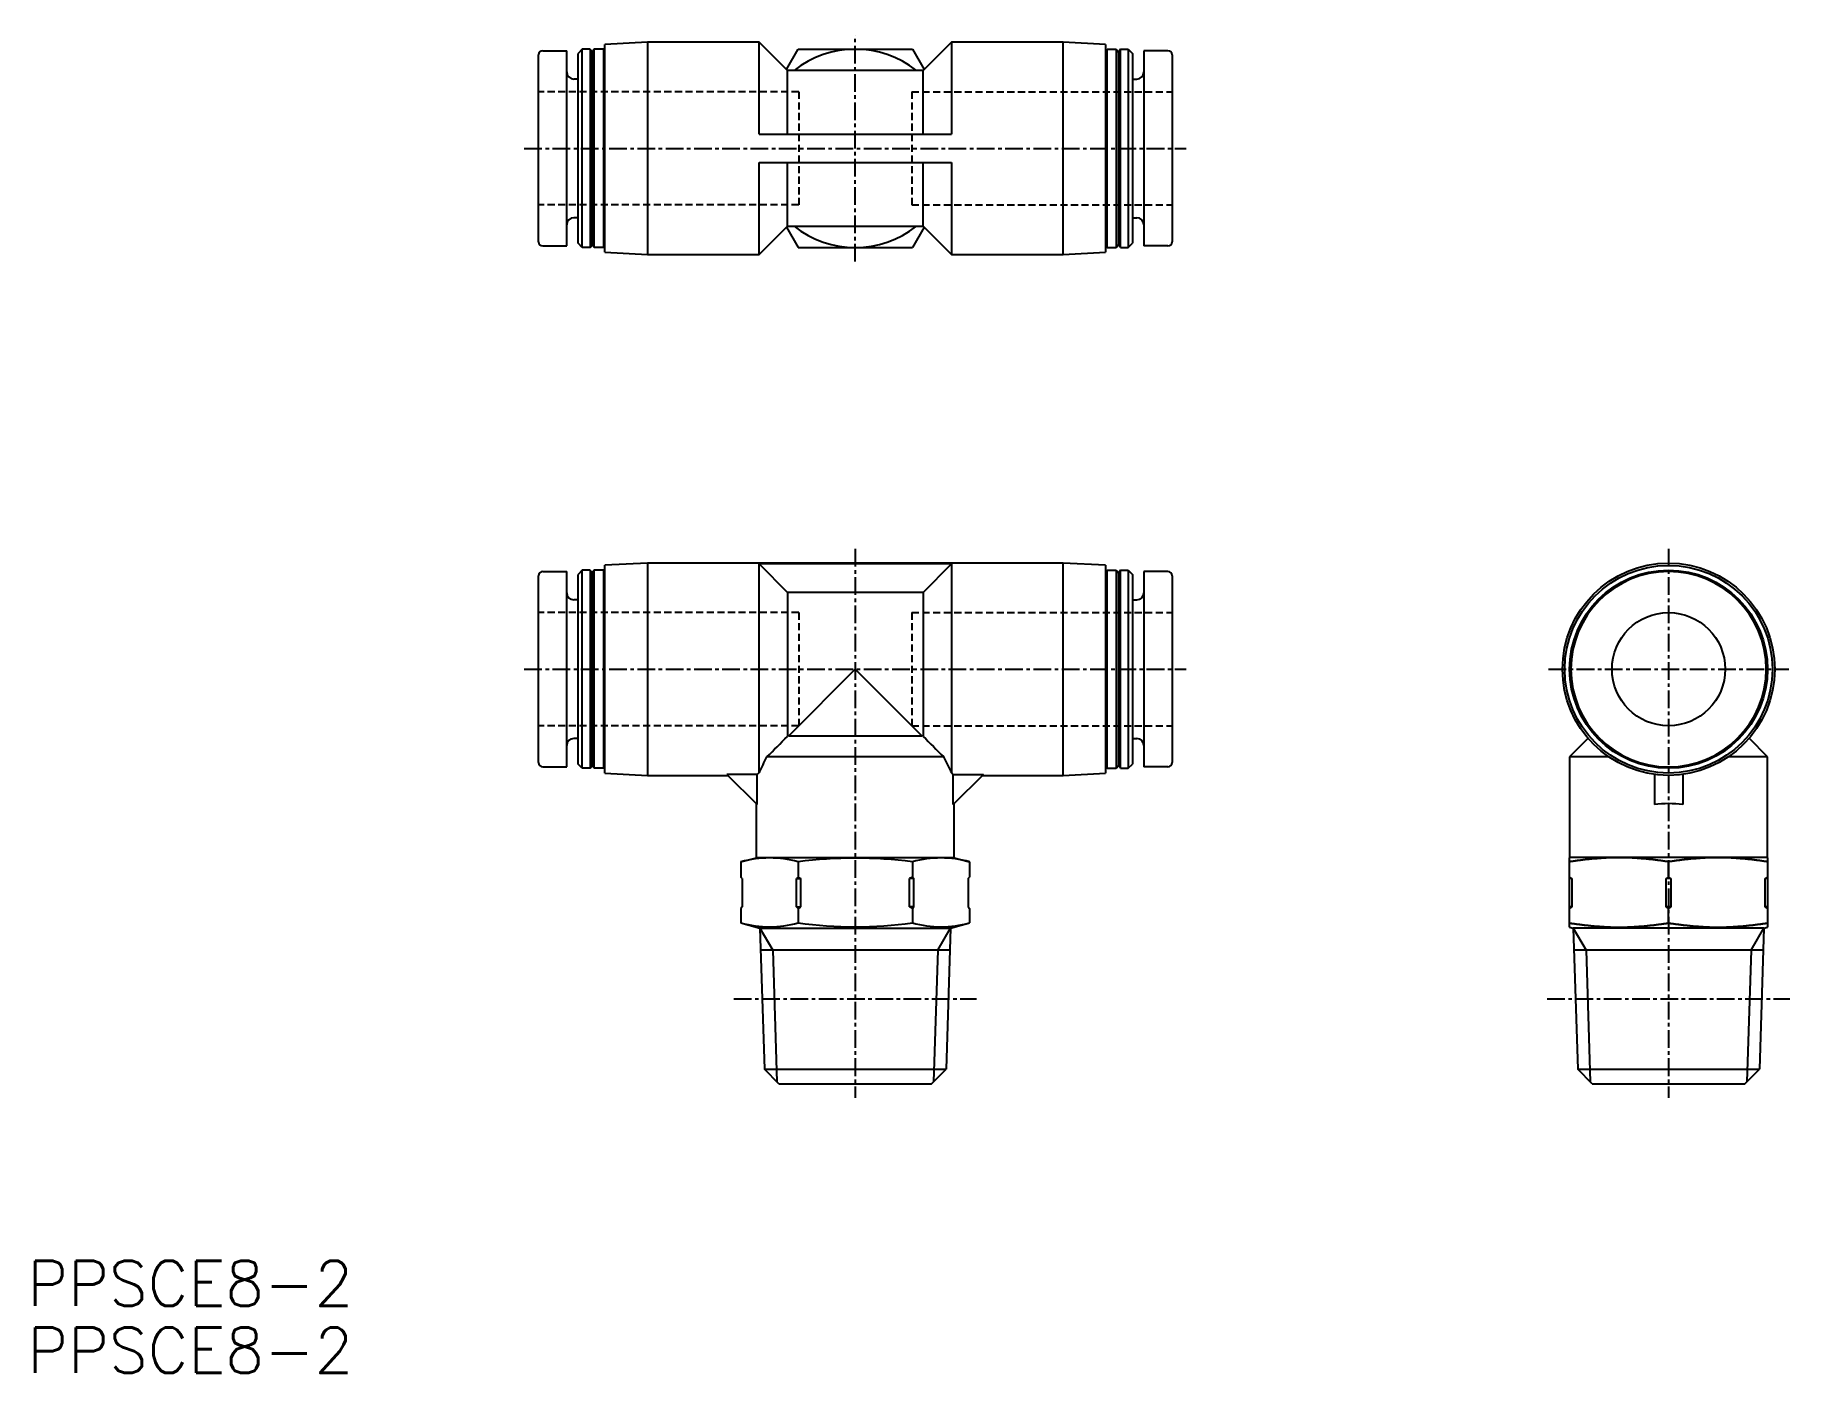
# Model space of a CAD drawing. Extents: x -14 to 110, y -23 to 72.
import ezdxf

# ---------------------------------------------------------------- set-up
doc = ezdxf.new("R2010")
doc.units = 0
doc.linetypes.add('CENTER', pattern=[2, 1.25, -0.25, 0.25, -0.25])
doc.linetypes.add('DASHED', pattern=[0.75, 0.5, -0.25])
doc.layers.get('0').update_dxf_attribs({"linetype": 'CONTINUOUS'})
doc.layers.add('CENTER', color=1, linetype='CENTER')
doc.styles.get("Standard").update_dxf_attribs({"font": 'txt.shx'})

msp = doc.modelspace()

# ---------------------------------------------------------------- texts
at = {"color": 7, "linetype": 'CONTINUOUS'}
for p in [(-14.92, -18.3), (-14.92, -23.03)]:
    msp.add_text('PPSCE8-2', height=3.2, dxfattribs=at).set_placement(p)

# ---------------------------------------------------------------- linework, layer by layer
at = {"color": 7, "linetype": 'CONTINUOUS'}
for p, q in [((28.91, 71.01), (25.91, 70.86)), ((25.91, 56.17), (25.91, 70.86)), ((28.91, 71.01), (28.91, 56.01)), ((36.81, 71.01), (28.91, 71.01)), ((38.81, 69.01), (36.81, 71.01)), ((36.81, 64.51), (36.81, 71.01)), ((50.41, 71.01), (48.41, 69.01)), ((58.31, 71.01), (50.41, 71.01)), ((50.41, 71.01), (50.41, 64.51)), ((58.31, 56.01), (58.31, 71.01)), ((61.31, 70.86), (58.31, 71.01)), ((61.31, 70.86), (61.31, 56.17)), ((21.21, 56.91), (21.21, 70.11)), ((21.51, 70.41), (23.21, 70.41)), ((23.21, 56.61), (23.21, 70.41)), ((24.31, 70.51), (24.01, 70.21)), ((24.01, 56.81), (24.01, 70.21)), ((24.31, 56.51), (24.31, 70.51)), ((24.86, 70.51), (24.31, 70.51)), ((24.86, 70.51), (24.86, 56.51)), ((24.86, 70.51), (25.01, 70.31)), ((25.16, 70.51), (25.01, 70.31)), ((25.01, 56.71), (25.01, 70.31)), ((25.16, 56.51), (25.16, 70.51)), ((25.81, 70.51), (25.16, 70.51)), ((25.81, 70.51), (25.81, 56.51)), ((25.91, 70.41), (25.81, 70.51)), ((38.74, 69.08), (39.57, 70.51)), ((39.57, 70.51), (47.65, 70.51)), ((47.65, 70.51), (48.48, 69.08)), ((61.31, 70.41), (61.41, 70.51)), ((61.41, 56.51), (61.41, 70.51)), ((61.41, 70.51), (62.06, 70.51)), ((62.06, 70.51), (62.06, 56.51)), ((62.06, 70.51), (62.21, 70.31)), ((62.36, 70.51), (62.21, 70.31)), ((62.21, 70.31), (62.21, 56.71)), ((62.36, 56.51), (62.36, 70.51)), ((62.36, 70.51), (62.91, 70.51)), ((62.91, 70.51), (62.91, 56.51)), ((62.91, 70.51), (63.21, 70.21)), ((63.21, 70.21), (63.21, 56.81)), ((64.01, 70.41), (64.01, 56.61)), ((65.71, 70.41), (64.01, 70.41)), ((66.01, 70.11), (66.01, 56.91)), ((24.01, 68.41), (23.71, 68.41)), ((48.41, 69.01), (38.81, 69.01)), ((38.81, 64.51), (38.81, 69.01)), ((48.41, 64.51), (48.41, 69.01)), ((63.21, 68.41), (63.51, 68.41)), ((36.81, 64.51), (50.41, 64.51)), ((36.81, 62.51), (50.41, 62.51)), ((36.81, 56.01), (36.81, 62.51)), ((38.81, 58.01), (38.81, 62.51)), ((48.41, 58.01), (48.41, 62.51)), ((50.41, 62.51), (50.41, 56.01)), ((24.01, 58.61), (23.71, 58.61)), ((63.21, 58.61), (63.51, 58.61)), ((36.81, 56.01), (38.81, 58.01)), ((38.74, 57.95), (39.57, 56.51)), ((38.81, 58.01), (48.41, 58.01)), ((48.48, 57.95), (47.65, 56.51)), ((48.41, 58.01), (50.41, 56.01)), ((21.51, 56.61), (23.21, 56.61)), ((24.31, 56.51), (24.01, 56.81)), ((24.86, 56.51), (24.31, 56.51)), ((24.86, 56.51), (25.01, 56.71)), ((25.16, 56.51), (25.01, 56.71)), ((25.81, 56.51), (25.16, 56.51)), ((25.91, 56.61), (25.81, 56.51)), ((25.91, 56.17), (28.91, 56.01)), ((28.91, 56.01), (36.81, 56.01)), ((39.57, 56.51), (47.65, 56.51)), ((50.41, 56.01), (58.31, 56.01)), ((58.31, 56.01), (61.31, 56.17)), ((61.31, 56.61), (61.41, 56.51)), ((61.41, 56.51), (62.06, 56.51)), ((62.06, 56.51), (62.21, 56.71)), ((62.36, 56.51), (62.21, 56.71)), ((62.36, 56.51), (62.91, 56.51)), ((62.91, 56.51), (63.21, 56.81)), ((65.71, 56.61), (64.01, 56.61)), ((21.51, 33.6), (23.21, 33.6)), ((23.21, 19.8), (23.21, 33.6)), ((24.31, 33.7), (24.01, 33.4)), ((24.31, 19.7), (24.31, 33.7)), ((24.86, 33.7), (24.31, 33.7)), ((24.86, 33.7), (24.86, 19.7)), ((24.86, 33.7), (25.01, 33.5)), ((25.16, 33.7), (25.01, 33.5)), ((25.01, 19.9), (25.01, 33.5)), ((25.16, 19.7), (25.16, 33.7)), ((25.81, 33.7), (25.16, 33.7)), ((25.81, 33.7), (25.81, 19.7)), ((25.91, 33.6), (25.81, 33.7)), ((28.91, 34.2), (25.91, 34.05)), ((25.91, 19.36), (25.91, 34.05)), ((58.31, 34.2), (28.91, 34.2)), ((28.91, 34.2), (28.91, 19.2)), ((36.81, 34.14), (38.81, 32.11)), ((36.81, 19.39), (36.81, 34.14)), ((50.41, 34.14), (36.81, 34.14)), ((48.41, 32.11), (50.41, 34.14)), ((50.41, 34.14), (50.41, 19.39)), ((61.31, 34.05), (58.31, 34.2)), ((58.31, 19.2), (58.31, 34.2)), ((61.31, 34.05), (61.31, 19.36)), ((61.31, 33.6), (61.41, 33.7)), ((61.41, 19.7), (61.41, 33.7)), ((61.41, 33.7), (62.06, 33.7)), ((62.06, 33.7), (62.06, 19.7)), ((62.06, 33.7), (62.21, 33.5)), ((62.36, 33.7), (62.21, 33.5)), ((62.21, 33.5), (62.21, 19.9)), ((62.36, 19.7), (62.36, 33.7)), ((62.36, 33.7), (62.91, 33.7)), ((62.91, 33.7), (62.91, 19.7)), ((62.91, 33.7), (63.21, 33.4)), ((64.01, 33.6), (64.01, 19.8)), ((65.71, 33.6), (64.01, 33.6)), ((21.21, 20.1), (21.21, 33.3)), ((24.01, 20), (24.01, 33.4)), ((63.21, 33.4), (63.21, 20)), ((66.01, 33.3), (66.01, 20.1)), ((24.01, 31.6), (23.71, 31.6)), ((48.41, 32.11), (38.81, 32.11)), ((38.81, 32.11), (38.81, 21.96)), ((48.41, 32.11), (48.41, 21.96)), ((63.21, 31.6), (63.51, 31.6)), ((43.61, 26.7), (38.91, 22)), ((48.31, 22), (43.61, 26.7)), ((24.01, 21.8), (23.71, 21.8)), ((38.91, 22), (38.81, 21.96)), ((38.91, 22), (48.31, 22)), ((48.41, 21.96), (48.31, 22)), ((63.21, 21.8), (63.51, 21.8)), ((95.42, 21.82), (94.11, 20.5)), ((108.11, 20.5), (106.8, 21.82)), ((24.31, 19.7), (24.01, 20)), ((24.86, 19.7), (25.01, 19.9)), ((25.16, 19.7), (25.01, 19.9)), ((49.86, 20.5), (37.35, 20.5)), ((62.06, 19.7), (62.21, 19.9)), ((62.36, 19.7), (62.21, 19.9)), ((62.91, 19.7), (63.21, 20)), ((94.11, 20.5), (94.11, 13.4)), ((96.89, 20.5), (94.11, 20.5)), ((108.11, 20.5), (105.33, 20.5)), ((108.11, 13.4), (108.11, 20.5)), ((21.51, 19.8), (23.21, 19.8)), ((24.86, 19.7), (24.31, 19.7)), ((25.81, 19.7), (25.16, 19.7)), ((25.91, 19.8), (25.81, 19.7)), ((25.91, 19.36), (28.91, 19.2)), ((28.91, 19.2), (34.61, 19.2)), ((34.54, 19.27), (36.68, 17.13)), ((36.68, 19.27), (34.54, 19.27)), ((36.68, 19.27), (36.81, 19.39)), ((36.68, 17.13), (36.68, 19.27)), ((50.41, 19.39), (50.54, 19.27)), ((52.67, 19.27), (50.54, 17.13)), ((50.54, 17.13), (50.54, 19.27)), ((50.54, 19.27), (52.67, 19.27)), ((52.61, 19.2), (58.31, 19.2)), ((58.31, 19.2), (61.31, 19.36)), ((61.31, 19.8), (61.41, 19.7)), ((61.41, 19.7), (62.06, 19.7)), ((62.36, 19.7), (62.91, 19.7)), ((65.71, 19.8), (64.01, 19.8)), ((100.11, 19.27), (100.11, 17.13)), ((102.11, 19.27), (102.11, 17.13)), ((36.61, 17.2), (36.61, 13.4)), ((50.61, 13.4), (50.61, 17.2)), ((35.52, 13.09), (36.71, 13.4)), ((35.52, 13.09), (35.52, 12)), ((36.61, 13.4), (50.61, 13.4)), ((39.57, 13.09), (39.57, 12)), ((47.65, 13.09), (47.65, 12)), ((50.51, 13.4), (51.69, 13.09)), ((51.69, 13.09), (51.69, 12)), ((108.11, 13.4), (94.11, 13.4)), ((94.21, 13.4), (94.11, 13.38)), ((94.11, 8.48), (94.11, 13.38)), ((101.11, 12), (101.11, 13.09)), ((108.11, 13.38), (108.01, 13.4)), ((108.11, 13.38), (108.11, 8.48)), ((35.62, 11.9), (35.52, 12)), ((35.62, 11.9), (35.62, 9.9)), ((39.57, 12), (39.46, 11.9)), ((39.46, 11.9), (39.77, 11.9)), ((39.46, 9.9), (39.46, 11.9)), ((39.57, 12), (39.77, 11.9)), ((39.77, 9.9), (39.77, 11.9)), ((47.65, 12), (47.45, 11.9)), ((47.45, 9.9), (47.45, 11.9)), ((47.75, 11.9), (47.45, 11.9)), ((47.65, 12), (47.75, 11.9)), ((47.75, 9.9), (47.75, 11.9)), ((51.59, 11.9), (51.69, 12)), ((51.59, 11.9), (51.59, 9.9)), ((94.11, 12), (94.28, 11.9)), ((94.28, 11.9), (94.11, 11.9)), ((94.28, 11.9), (94.28, 9.9)), ((100.93, 11.9), (101.11, 12)), ((100.93, 9.9), (100.93, 11.9)), ((101.28, 11.9), (100.93, 11.9)), ((101.11, 12), (101.28, 11.9)), ((101.28, 11.9), (101.28, 9.9)), ((107.93, 11.9), (108.11, 12)), ((107.93, 9.9), (107.93, 11.9)), ((108.11, 11.9), (107.93, 11.9)), ((35.62, 9.9), (35.52, 9.8)), ((35.52, 9.8), (35.52, 8.77)), ((35.52, 8.77), (36.87, 8.4)), ((39.46, 9.9), (39.77, 9.9)), ((39.57, 9.8), (39.46, 9.9)), ((39.57, 9.8), (39.77, 9.9)), ((39.57, 9.8), (39.57, 8.77)), ((47.65, 9.8), (47.45, 9.9)), ((47.75, 9.9), (47.45, 9.9)), ((47.65, 9.8), (47.75, 9.9)), ((47.65, 9.8), (47.65, 8.77)), ((50.34, 8.4), (51.69, 8.77)), ((51.59, 9.9), (51.69, 9.8)), ((51.69, 9.8), (51.69, 8.77)), ((94.28, 9.9), (94.11, 9.8)), ((94.28, 9.9), (94.11, 9.9)), ((101.11, 9.8), (100.93, 9.9)), ((101.28, 9.9), (100.93, 9.9)), ((101.28, 9.9), (101.11, 9.8)), ((101.11, 8.77), (101.11, 9.8)), ((108.11, 9.8), (107.93, 9.9)), ((108.11, 9.9), (107.93, 9.9)), ((36.87, 8.4), (37.19, -1.57)), ((36.87, 8.4), (50.34, 8.4)), ((50.34, 8.4), (50.03, -1.57)), ((94.11, 8.48), (94.37, 8.4)), ((107.84, 8.4), (94.37, 8.4)), ((94.37, 8.4), (94.69, -1.57)), ((107.84, 8.4), (107.53, -1.57)), ((107.84, 8.4), (108.11, 8.48)), ((50.29, 6.84), (36.92, 6.84)), ((107.79, 6.84), (94.42, 6.84)), ((38.21, -2.6), (37.19, -1.57)), ((37.19, -1.57), (50.03, -1.57)), ((49.01, -2.6), (50.03, -1.57)), ((94.69, -1.57), (107.53, -1.57)), ((95.71, -2.6), (94.69, -1.57)), ((106.51, -2.6), (107.53, -1.57)), ((38.21, -2.6), (49.01, -2.6)), ((95.71, -2.6), (106.51, -2.6))]:
    msp.add_line(p, q, dxfattribs=at)
at = {"color": 3, "linetype": 'DASHED'}
for p, q in [((39.61, 67.51), (21.21, 67.51)), ((39.61, 67.51), (39.61, 59.51)), ((47.61, 67.51), (47.61, 59.51)), ((47.61, 67.51), (66.01, 67.51)), ((39.61, 59.51), (21.21, 59.51)), ((47.61, 59.51), (66.01, 59.51)), ((39.61, 30.7), (21.21, 30.7)), ((39.61, 30.7), (39.61, 22.7)), ((47.61, 30.7), (66.01, 30.7)), ((47.61, 30.7), (47.61, 22.7)), ((39.61, 22.7), (21.21, 22.7)), ((47.61, 22.7), (66.01, 22.7))]:
    msp.add_line(p, q, dxfattribs=at)
at = {"color": 3, "linetype": 'CONTINUOUS'}
for p, q in [((36.87, 8.4), (37.78, 6.84)), ((49.44, 6.84), (50.34, 8.4)), ((94.37, 8.4), (95.28, 6.84)), ((106.94, 6.84), (107.84, 8.4)), ((37.78, 6.84), (38.07, -2.46)), ((49.44, 6.84), (49.15, -2.46)), ((95.28, 6.84), (95.57, -2.46)), ((106.94, 6.84), (106.65, -2.46))]:
    msp.add_line(p, q, dxfattribs=at)
at = {"color": 7}
for points in [[(101.11, 13.09, 0), (101.1, 13.09, 0), (101.09, 13.09, 0), (101.08, 13.09, 0), (101.07, 13.09, 0), (101.06, 13.09, 0), (101.05, 13.1, 0), (101.04, 13.1, 0), (101.03, 13.1, 0), (101.02, 13.1, 0), (101.01, 13.1, 0), (101, 13.1, 0), (100.99, 13.1, 0), (100.98, 13.11, 0), (100.97, 13.11, 0), (100.97, 13.11, 0), (100.96, 13.11, 0), (100.95, 13.11, 0), (100.94, 13.11, 0), (100.93, 13.11, 0), (100.92, 13.12, 0), (100.91, 13.12, 0), (100.9, 13.12, 0), (100.89, 13.12, 0), (100.88, 13.12, 0), (100.87, 13.12, 0), (100.86, 13.12, 0), (100.85, 13.13, 0), (100.84, 13.13, 0), (100.83, 13.13, 0), (100.82, 13.13, 0), (100.81, 13.13, 0), (100.81, 13.13, 0), (100.8, 13.13, 0), (100.79, 13.14, 0), (100.78, 13.14, 0), (100.77, 13.14, 0), (100.76, 13.14, 0), (100.75, 13.14, 0), (100.74, 13.14, 0), (100.73, 13.14, 0), (100.72, 13.14, 0), (100.71, 13.15, 0), (100.7, 13.15, 0), (100.69, 13.15, 0), (100.68, 13.15, 0), (100.67, 13.15, 0), (100.66, 13.15, 0), (100.65, 13.15, 0), (100.64, 13.16, 0), (100.64, 13.16, 0), (100.62, 13.16, 0), (100.62, 13.16, 0), (100.61, 13.16, 0), (100.6, 13.16, 0), (100.59, 13.16, 0), (100.58, 13.16, 0), (100.57, 13.17, 0), (100.56, 13.17, 0), (100.55, 13.17, 0), (100.54, 13.17, 0), (100.53, 13.17, 0), (100.52, 13.17, 0), (100.51, 13.17, 0), (100.5, 13.17, 0), (100.49, 13.18, 0), (100.48, 13.18, 0), (100.47, 13.18, 0), (100.46, 13.18, 0), (100.45, 13.18, 0), (100.44, 13.18, 0), (100.44, 13.18, 0), (100.43, 13.18, 0), (100.42, 13.19, 0), (100.41, 13.19, 0), (100.4, 13.19, 0), (100.39, 13.19, 0), (100.38, 13.19, 0), (100.37, 13.19, 0), (100.36, 13.19, 0), (100.35, 13.19, 0), (100.34, 13.2, 0), (100.33, 13.2, 0), (100.32, 13.2, 0), (100.31, 13.2, 0), (100.3, 13.2, 0), (100.29, 13.2, 0), (100.28, 13.2, 0), (100.27, 13.2, 0), (100.27, 13.21, 0), (100.25, 13.21, 0), (100.25, 13.21, 0), (100.24, 13.21, 0), (100.23, 13.21, 0), (100.22, 13.21, 0), (100.21, 13.21, 0), (100.2, 13.21, 0), (100.19, 13.21, 0), (100.18, 13.22, 0), (100.17, 13.22, 0), (100.16, 13.22, 0), (100.15, 13.22, 0), (100.14, 13.22, 0), (100.13, 13.22, 0), (100.12, 13.22, 0), (100.11, 13.22, 0), (100.1, 13.22, 0), (100.09, 13.23, 0), (100.08, 13.23, 0), (100.08, 13.23, 0), (100.06, 13.23, 0), (100.06, 13.23, 0), (100.05, 13.23, 0), (100.04, 13.23, 0), (100.03, 13.23, 0), (100.02, 13.23, 0), (100.01, 13.24, 0), (100, 13.24, 0), (99.99, 13.24, 0), (99.98, 13.24, 0), (99.97, 13.24, 0), (99.96, 13.24, 0), (99.95, 13.24, 0), (99.94, 13.24, 0), (99.93, 13.24, 0), (99.92, 13.25, 0), (99.91, 13.25, 0), (99.9, 13.25, 0), (99.89, 13.25, 0), (99.88, 13.25, 0), (99.88, 13.25, 0), (99.87, 13.25, 0), (99.86, 13.25, 0), (99.85, 13.25, 0), (99.84, 13.25, 0), (99.83, 13.26, 0), (99.82, 13.26, 0), (99.81, 13.26, 0), (99.8, 13.26, 0), (99.79, 13.26, 0), (99.78, 13.26, 0), (99.77, 13.26, 0), (99.76, 13.26, 0), (99.75, 13.26, 0), (99.74, 13.26, 0), (99.73, 13.27, 0), (99.72, 13.27, 0), (99.71, 13.27, 0), (99.7, 13.27, 0), (99.69, 13.27, 0), (99.68, 13.27, 0), (99.68, 13.27, 0), (99.67, 13.27, 0), (99.66, 13.27, 0), (99.65, 13.27, 0), (99.64, 13.28, 0), (99.63, 13.28, 0), (99.62, 13.28, 0), (99.61, 13.28, 0), (99.6, 13.28, 0), (99.59, 13.28, 0), (99.58, 13.28, 0), (99.57, 13.28, 0), (99.56, 13.28, 0), (99.55, 13.28, 0), (99.54, 13.28, 0), (99.53, 13.29, 0), (99.52, 13.29, 0), (99.51, 13.29, 0), (99.5, 13.29, 0), (99.49, 13.29, 0), (99.48, 13.29, 0), (99.48, 13.29, 0), (99.47, 13.29, 0), (99.46, 13.29, 0), (99.45, 13.29, 0), (99.44, 13.29, 0), (99.43, 13.29, 0), (99.42, 13.3, 0), (99.41, 13.3, 0), (99.4, 13.3, 0), (99.39, 13.3, 0), (99.38, 13.3, 0), (99.37, 13.3, 0), (99.36, 13.3, 0), (99.35, 13.3, 0), (99.34, 13.3, 0), (99.33, 13.3, 0), (99.32, 13.3, 0), (99.31, 13.3, 0), (99.3, 13.31, 0), (99.29, 13.31, 0), (99.28, 13.31, 0), (99.28, 13.31, 0), (99.27, 13.31, 0), (99.26, 13.31, 0), (99.25, 13.31, 0), (99.24, 13.31, 0), (99.23, 13.31, 0), (99.22, 13.31, 0), (99.21, 13.31, 0), (99.2, 13.31, 0), (99.19, 13.31, 0), (99.18, 13.32, 0), (99.17, 13.32, 0), (99.16, 13.32, 0), (99.15, 13.32, 0), (99.14, 13.32, 0), (99.13, 13.32, 0), (99.12, 13.32, 0), (99.11, 13.32, 0), (99.1, 13.32, 0), (99.09, 13.32, 0), (99.08, 13.32, 0), (99.07, 13.32, 0), (99.07, 13.32, 0), (99.06, 13.32, 0), (99.05, 13.33, 0), (99.04, 13.33, 0), (99.03, 13.33, 0), (99.02, 13.33, 0), (99.01, 13.33, 0), (99, 13.33, 0), (98.99, 13.33, 0), (98.98, 13.33, 0), (98.97, 13.33, 0), (98.96, 13.33, 0), (98.95, 13.33, 0), (98.94, 13.33, 0), (98.93, 13.33, 0), (98.92, 13.33, 0), (98.91, 13.33, 0), (98.9, 13.33, 0), (98.89, 13.34, 0), (98.88, 13.34, 0), (98.87, 13.34, 0), (98.86, 13.34, 0), (98.86, 13.34, 0), (98.85, 13.34, 0), (98.84, 13.34, 0), (98.83, 13.34, 0), (98.82, 13.34, 0), (98.81, 13.34, 0), (98.8, 13.34, 0), (98.79, 13.34, 0), (98.78, 13.34, 0), (98.77, 13.34, 0), (98.76, 13.34, 0), (98.75, 13.34, 0), (98.74, 13.34, 0), (98.73, 13.35, 0), (98.72, 13.35, 0), (98.71, 13.35, 0), (98.7, 13.35, 0), (98.69, 13.35, 0), (98.68, 13.35, 0), (98.67, 13.35, 0), (98.66, 13.35, 0), (98.65, 13.35, 0), (98.65, 13.35, 0), (98.64, 13.35, 0), (98.63, 13.35, 0), (98.62, 13.35, 0), (98.61, 13.35, 0), (98.6, 13.35, 0), (98.59, 13.35, 0), (98.58, 13.35, 0), (98.57, 13.35, 0), (98.56, 13.35, 0), (98.55, 13.35, 0), (98.54, 13.36, 0), (98.53, 13.36, 0), (98.52, 13.36, 0), (98.51, 13.36, 0), (98.5, 13.36, 0), (98.49, 13.36, 0), (98.48, 13.36, 0), (98.47, 13.36, 0), (98.46, 13.36, 0), (98.45, 13.36, 0), (98.44, 13.36, 0), (98.44, 13.36, 0), (98.43, 13.36, 0), (98.42, 13.36, 0), (98.41, 13.36, 0), (98.4, 13.36, 0), (98.39, 13.36, 0), (98.38, 13.36, 0), (98.37, 13.36, 0), (98.36, 13.36, 0), (98.35, 13.36, 0), (98.34, 13.36, 0), (98.33, 13.36, 0), (98.32, 13.36, 0), (98.31, 13.36, 0), (98.3, 13.37, 0), (98.29, 13.37, 0), (98.28, 13.37, 0), (98.27, 13.37, 0), (98.26, 13.37, 0), (98.25, 13.37, 0), (98.24, 13.37, 0), (98.23, 13.37, 0), (98.22, 13.37, 0), (98.22, 13.37, 0), (98.21, 13.37, 0), (98.2, 13.37, 0), (98.19, 13.37, 0), (98.18, 13.37, 0), (98.17, 13.37, 0), (98.16, 13.37, 0), (98.15, 13.37, 0), (98.14, 13.37, 0), (98.13, 13.37, 0), (98.12, 13.37, 0), (98.11, 13.37, 0), (98.1, 13.37, 0), (98.09, 13.37, 0), (98.08, 13.37, 0), (98.07, 13.37, 0), (98.06, 13.37, 0), (98.05, 13.37, 0), (98.04, 13.37, 0), (98.03, 13.37, 0), (98.02, 13.37, 0), (98.01, 13.37, 0), (98, 13.37, 0), (98, 13.37, 0), (97.99, 13.37, 0), (97.98, 13.37, 0), (97.97, 13.37, 0), (97.96, 13.37, 0), (97.95, 13.37, 0), (97.94, 13.37, 0), (97.93, 13.37, 0), (97.92, 13.37, 0), (97.91, 13.38, 0), (97.9, 13.38, 0), (97.89, 13.38, 0), (97.88, 13.38, 0), (97.87, 13.38, 0), (97.86, 13.38, 0), (97.85, 13.38, 0), (97.84, 13.38, 0), (97.83, 13.38, 0), (97.82, 13.38, 0), (97.81, 13.38, 0), (97.8, 13.38, 0), (97.79, 13.38, 0), (97.78, 13.38, 0), (97.78, 13.38, 0), (97.77, 13.38, 0), (97.76, 13.38, 0), (97.75, 13.38, 0), (97.74, 13.38, 0), (97.73, 13.38, 0), (97.72, 13.38, 0), (97.71, 13.38, 0), (97.7, 13.38, 0), (97.69, 13.38, 0), (97.68, 13.38, 0), (97.67, 13.38, 0), (97.66, 13.38, 0), (97.65, 13.38, 0), (97.64, 13.38, 0), (97.63, 13.38, 0), (97.62, 13.38, 0), (97.61, 13.38, 0), (97.6, 13.38, 0), (97.59, 13.38, 0), (97.58, 13.38, 0), (97.57, 13.38, 0), (97.56, 13.38, 0), (97.56, 13.38, 0), (97.55, 13.38, 0), (97.54, 13.38, 0), (97.53, 13.38, 0), (97.52, 13.38, 0), (97.51, 13.38, 0), (97.5, 13.38, 0), (97.49, 13.38, 0), (97.48, 13.38, 0), (97.47, 13.38, 0), (97.46, 13.38, 0), (97.45, 13.38, 0), (97.44, 13.38, 0), (97.43, 13.38, 0), (97.42, 13.38, 0), (97.41, 13.38, 0), (97.4, 13.38, 0), (97.39, 13.38, 0), (97.38, 13.38, 0), (97.37, 13.38, 0), (97.36, 13.38, 0), (97.35, 13.38, 0), (97.34, 13.38, 0), (97.34, 13.38, 0), (97.33, 13.38, 0), (97.32, 13.38, 0), (97.31, 13.38, 0), (97.3, 13.37, 0), (97.29, 13.37, 0), (97.28, 13.37, 0), (97.27, 13.37, 0), (97.26, 13.37, 0), (97.25, 13.37, 0), (97.24, 13.37, 0), (97.23, 13.37, 0), (97.22, 13.37, 0), (97.21, 13.37, 0), (97.2, 13.37, 0), (97.19, 13.37, 0), (97.18, 13.37, 0), (97.17, 13.37, 0), (97.16, 13.37, 0), (97.15, 13.37, 0), (97.14, 13.37, 0), (97.13, 13.37, 0), (97.12, 13.37, 0), (97.12, 13.37, 0), (97.11, 13.37, 0), (97.1, 13.37, 0), (97.09, 13.37, 0), (97.08, 13.37, 0), (97.07, 13.37, 0), (97.06, 13.37, 0), (97.05, 13.37, 0), (97.04, 13.37, 0), (97.03, 13.37, 0), (97.02, 13.37, 0), (97.01, 13.37, 0), (97, 13.37, 0), (96.99, 13.37, 0), (96.98, 13.37, 0), (96.97, 13.37, 0), (96.96, 13.37, 0), (96.95, 13.37, 0), (96.94, 13.37, 0), (96.93, 13.37, 0), (96.92, 13.37, 0), (96.91, 13.37, 0), (96.9, 13.36, 0), (96.9, 13.36, 0), (96.89, 13.36, 0), (96.88, 13.36, 0), (96.87, 13.36, 0), (96.86, 13.36, 0), (96.85, 13.36, 0), (96.84, 13.36, 0), (96.83, 13.36, 0), (96.82, 13.36, 0), (96.81, 13.36, 0), (96.8, 13.36, 0), (96.79, 13.36, 0), (96.78, 13.36, 0), (96.77, 13.36, 0), (96.76, 13.36, 0), (96.75, 13.36, 0), (96.74, 13.36, 0), (96.73, 13.36, 0), (96.72, 13.36, 0), (96.71, 13.36, 0), (96.7, 13.36, 0), (96.69, 13.36, 0), (96.69, 13.36, 0), (96.68, 13.36, 0), (96.67, 13.35, 0), (96.66, 13.35, 0), (96.65, 13.35, 0), (96.64, 13.35, 0), (96.63, 13.35, 0), (96.62, 13.35, 0), (96.61, 13.35, 0), (96.6, 13.35, 0), (96.59, 13.35, 0), (96.58, 13.35, 0), (96.57, 13.35, 0), (96.56, 13.35, 0), (96.55, 13.35, 0), (96.54, 13.35, 0), (96.53, 13.35, 0), (96.52, 13.35, 0), (96.51, 13.35, 0), (96.5, 13.35, 0), (96.49, 13.35, 0), (96.48, 13.35, 0), (96.47, 13.34, 0), (96.47, 13.34, 0), (96.46, 13.34, 0), (96.45, 13.34, 0), (96.44, 13.34, 0), (96.43, 13.34, 0), (96.42, 13.34, 0), (96.41, 13.34, 0), (96.4, 13.34, 0), (96.39, 13.34, 0), (96.38, 13.34, 0), (96.37, 13.34, 0), (96.36, 13.34, 0), (96.35, 13.34, 0), (96.34, 13.34, 0), (96.33, 13.34, 0), (96.32, 13.34, 0), (96.31, 13.33, 0), (96.3, 13.33, 0), (96.29, 13.33, 0), (96.28, 13.33, 0), (96.27, 13.33, 0), (96.26, 13.33, 0), (96.26, 13.33, 0), (96.25, 13.33, 0), (96.24, 13.33, 0), (96.23, 13.33, 0), (96.22, 13.33, 0), (96.21, 13.33, 0), (96.2, 13.33, 0), (96.19, 13.33, 0), (96.18, 13.33, 0), (96.17, 13.33, 0), (96.16, 13.32, 0), (96.15, 13.32, 0), (96.14, 13.32, 0), (96.13, 13.32, 0), (96.12, 13.32, 0), (96.11, 13.32, 0), (96.1, 13.32, 0), (96.09, 13.32, 0), (96.08, 13.32, 0), (96.07, 13.32, 0), (96.06, 13.32, 0), (96.05, 13.32, 0), (96.05, 13.32, 0), (96.04, 13.32, 0), (96.03, 13.31, 0), (96.02, 13.31, 0), (96.01, 13.31, 0), (96, 13.31, 0), (95.99, 13.31, 0), (95.98, 13.31, 0), (95.97, 13.31, 0), (95.96, 13.31, 0), (95.95, 13.31, 0), (95.94, 13.31, 0), (95.93, 13.31, 0), (95.92, 13.31, 0), (95.91, 13.31, 0), (95.9, 13.3, 0), (95.89, 13.3, 0), (95.88, 13.3, 0), (95.87, 13.3, 0), (95.86, 13.3, 0), (95.85, 13.3, 0), (95.85, 13.3, 0), (95.84, 13.3, 0), (95.83, 13.3, 0), (95.82, 13.3, 0), (95.81, 13.3, 0), (95.8, 13.3, 0), (95.79, 13.29, 0), (95.78, 13.29, 0), (95.77, 13.29, 0), (95.76, 13.29, 0), (95.75, 13.29, 0), (95.74, 13.29, 0), (95.73, 13.29, 0), (95.72, 13.29, 0), (95.71, 13.29, 0), (95.7, 13.29, 0), (95.69, 13.29, 0), (95.68, 13.29, 0), (95.67, 13.28, 0), (95.66, 13.28, 0), (95.65, 13.28, 0), (95.65, 13.28, 0), (95.64, 13.28, 0), (95.63, 13.28, 0), (95.62, 13.28, 0), (95.61, 13.28, 0), (95.6, 13.28, 0), (95.59, 13.28, 0), (95.58, 13.28, 0), (95.57, 13.27, 0), (95.56, 13.27, 0), (95.55, 13.27, 0), (95.54, 13.27, 0), (95.53, 13.27, 0), (95.52, 13.27, 0), (95.51, 13.27, 0), (95.5, 13.27, 0), (95.49, 13.27, 0), (95.48, 13.27, 0), (95.47, 13.26, 0), (95.46, 13.26, 0), (95.45, 13.26, 0), (95.45, 13.26, 0), (95.44, 13.26, 0), (95.43, 13.26, 0), (95.42, 13.26, 0), (95.41, 13.26, 0), (95.4, 13.26, 0), (95.39, 13.26, 0), (95.38, 13.25, 0), (95.37, 13.25, 0), (95.36, 13.25, 0), (95.35, 13.25, 0), (95.34, 13.25, 0), (95.33, 13.25, 0), (95.32, 13.25, 0), (95.31, 13.25, 0), (95.3, 13.25, 0), (95.29, 13.25, 0), (95.28, 13.24, 0), (95.27, 13.24, 0), (95.26, 13.24, 0), (95.25, 13.24, 0), (95.25, 13.24, 0), (95.24, 13.24, 0), (95.23, 13.24, 0), (95.22, 13.24, 0), (95.21, 13.24, 0), (95.2, 13.23, 0), (95.19, 13.23, 0), (95.18, 13.23, 0), (95.17, 13.23, 0), (95.16, 13.23, 0), (95.15, 13.23, 0), (95.14, 13.23, 0), (95.13, 13.23, 0), (95.12, 13.23, 0), (95.11, 13.22, 0), (95.1, 13.22, 0), (95.09, 13.22, 0), (95.08, 13.22, 0), (95.07, 13.22, 0), (95.06, 13.22, 0), (95.06, 13.22, 0), (95.05, 13.22, 0), (95.04, 13.22, 0), (95.03, 13.21, 0), (95.02, 13.21, 0), (95.01, 13.21, 0), (95, 13.21, 0), (94.99, 13.21, 0), (94.98, 13.21, 0), (94.97, 13.21, 0), (94.96, 13.21, 0), (94.95, 13.21, 0), (94.94, 13.2, 0), (94.93, 13.2, 0), (94.92, 13.2, 0), (94.91, 13.2, 0), (94.9, 13.2, 0), (94.89, 13.2, 0), (94.88, 13.2, 0), (94.88, 13.2, 0), (94.87, 13.19, 0), (94.86, 13.19, 0), (94.85, 13.19, 0), (94.84, 13.19, 0), (94.83, 13.19, 0), (94.82, 13.19, 0), (94.81, 13.19, 0), (94.8, 13.19, 0), (94.79, 13.18, 0), (94.78, 13.18, 0), (94.77, 13.18, 0), (94.76, 13.18, 0), (94.75, 13.18, 0), (94.74, 13.18, 0), (94.73, 13.18, 0), (94.72, 13.18, 0), (94.71, 13.17, 0), (94.7, 13.17, 0), (94.69, 13.17, 0), (94.69, 13.17, 0), (94.68, 13.17, 0), (94.67, 13.17, 0), (94.66, 13.17, 0), (94.65, 13.17, 0), (94.64, 13.16, 0), (94.63, 13.16, 0), (94.62, 13.16, 0), (94.61, 13.16, 0), (94.6, 13.16, 0), (94.59, 13.16, 0), (94.58, 13.16, 0), (94.57, 13.16, 0), (94.56, 13.15, 0), (94.55, 13.15, 0), (94.54, 13.15, 0), (94.53, 13.15, 0), (94.52, 13.15, 0), (94.51, 13.15, 0), (94.51, 13.15, 0), (94.5, 13.14, 0), (94.49, 13.14, 0), (94.48, 13.14, 0), (94.47, 13.14, 0), (94.46, 13.14, 0), (94.45, 13.14, 0), (94.44, 13.14, 0), (94.43, 13.14, 0), (94.42, 13.13, 0), (94.41, 13.13, 0), (94.4, 13.13, 0), (94.39, 13.13, 0), (94.38, 13.13, 0), (94.37, 13.13, 0), (94.36, 13.13, 0), (94.35, 13.12, 0), (94.34, 13.12, 0), (94.33, 13.12, 0), (94.33, 13.12, 0), (94.32, 13.12, 0), (94.31, 13.12, 0), (94.3, 13.12, 0), (94.29, 13.11, 0), (94.28, 13.11, 0), (94.27, 13.11, 0), (94.26, 13.11, 0), (94.25, 13.11, 0), (94.24, 13.11, 0), (94.23, 13.11, 0), (94.22, 13.1, 0), (94.21, 13.1, 0), (94.2, 13.1, 0), (94.19, 13.1, 0), (94.18, 13.1, 0), (94.17, 13.1, 0), (94.16, 13.1, 0), (94.16, 13.09, 0), (94.15, 13.09, 0), (94.14, 13.09, 0), (94.13, 13.09, 0), (94.12, 13.09, 0), (94.11, 13.09, 0)], [(108.11, 13.09, 0), (108.1, 13.09, 0), (108.09, 13.09, 0), (108.08, 13.09, 0), (108.07, 13.09, 0), (108.06, 13.09, 0), (108.05, 13.1, 0), (108.04, 13.1, 0), (108.03, 13.1, 0), (108.02, 13.1, 0), (108.01, 13.1, 0), (108, 13.1, 0), (107.99, 13.1, 0), (107.98, 13.11, 0), (107.97, 13.11, 0), (107.97, 13.11, 0), (107.96, 13.11, 0), (107.95, 13.11, 0), (107.94, 13.11, 0), (107.93, 13.11, 0), (107.92, 13.12, 0), (107.91, 13.12, 0), (107.9, 13.12, 0), (107.89, 13.12, 0), (107.88, 13.12, 0), (107.87, 13.12, 0), (107.86, 13.12, 0), (107.85, 13.13, 0), (107.84, 13.13, 0), (107.83, 13.13, 0), (107.82, 13.13, 0), (107.81, 13.13, 0), (107.81, 13.13, 0), (107.8, 13.13, 0), (107.79, 13.14, 0), (107.78, 13.14, 0), (107.77, 13.14, 0), (107.76, 13.14, 0), (107.75, 13.14, 0), (107.74, 13.14, 0), (107.73, 13.14, 0), (107.72, 13.14, 0), (107.71, 13.15, 0), (107.7, 13.15, 0), (107.69, 13.15, 0), (107.68, 13.15, 0), (107.67, 13.15, 0), (107.66, 13.15, 0), (107.65, 13.15, 0), (107.64, 13.16, 0), (107.64, 13.16, 0), (107.62, 13.16, 0), (107.62, 13.16, 0), (107.61, 13.16, 0), (107.6, 13.16, 0), (107.59, 13.16, 0), (107.58, 13.16, 0), (107.57, 13.17, 0), (107.56, 13.17, 0), (107.55, 13.17, 0), (107.54, 13.17, 0), (107.53, 13.17, 0), (107.52, 13.17, 0), (107.51, 13.17, 0), (107.5, 13.17, 0), (107.49, 13.18, 0), (107.48, 13.18, 0), (107.47, 13.18, 0), (107.46, 13.18, 0), (107.45, 13.18, 0), (107.44, 13.18, 0), (107.44, 13.18, 0), (107.43, 13.18, 0), (107.42, 13.19, 0), (107.41, 13.19, 0), (107.4, 13.19, 0), (107.39, 13.19, 0), (107.38, 13.19, 0), (107.37, 13.19, 0), (107.36, 13.19, 0), (107.35, 13.19, 0), (107.34, 13.2, 0), (107.33, 13.2, 0), (107.32, 13.2, 0), (107.31, 13.2, 0), (107.3, 13.2, 0), (107.29, 13.2, 0), (107.28, 13.2, 0), (107.27, 13.2, 0), (107.27, 13.21, 0), (107.25, 13.21, 0), (107.25, 13.21, 0), (107.24, 13.21, 0), (107.23, 13.21, 0), (107.22, 13.21, 0), (107.21, 13.21, 0), (107.2, 13.21, 0), (107.19, 13.21, 0), (107.18, 13.22, 0), (107.17, 13.22, 0), (107.16, 13.22, 0), (107.15, 13.22, 0), (107.14, 13.22, 0), (107.13, 13.22, 0), (107.12, 13.22, 0), (107.11, 13.22, 0), (107.1, 13.22, 0), (107.09, 13.23, 0), (107.08, 13.23, 0), (107.08, 13.23, 0), (107.06, 13.23, 0), (107.06, 13.23, 0), (107.05, 13.23, 0), (107.04, 13.23, 0), (107.03, 13.23, 0), (107.02, 13.23, 0), (107.01, 13.24, 0), (107, 13.24, 0), (106.99, 13.24, 0), (106.98, 13.24, 0), (106.97, 13.24, 0), (106.96, 13.24, 0), (106.95, 13.24, 0), (106.94, 13.24, 0), (106.93, 13.24, 0), (106.92, 13.25, 0), (106.91, 13.25, 0), (106.9, 13.25, 0), (106.89, 13.25, 0), (106.89, 13.25, 0), (106.88, 13.25, 0), (106.87, 13.25, 0), (106.86, 13.25, 0), (106.85, 13.25, 0), (106.84, 13.25, 0), (106.83, 13.26, 0), (106.82, 13.26, 0), (106.81, 13.26, 0), (106.8, 13.26, 0), (106.79, 13.26, 0), (106.78, 13.26, 0), (106.77, 13.26, 0), (106.76, 13.26, 0), (106.75, 13.26, 0), (106.74, 13.26, 0), (106.73, 13.27, 0), (106.72, 13.27, 0), (106.71, 13.27, 0), (106.7, 13.27, 0), (106.69, 13.27, 0), (106.69, 13.27, 0), (106.67, 13.27, 0), (106.67, 13.27, 0), (106.66, 13.27, 0), (106.65, 13.27, 0), (106.64, 13.28, 0), (106.63, 13.28, 0), (106.62, 13.28, 0), (106.61, 13.28, 0), (106.6, 13.28, 0), (106.59, 13.28, 0), (106.58, 13.28, 0), (106.57, 13.28, 0), (106.56, 13.28, 0), (106.55, 13.28, 0), (106.54, 13.28, 0), (106.53, 13.29, 0), (106.52, 13.29, 0), (106.51, 13.29, 0), (106.5, 13.29, 0), (106.49, 13.29, 0), (106.48, 13.29, 0), (106.47, 13.29, 0), (106.47, 13.29, 0), (106.46, 13.29, 0), (106.45, 13.29, 0), (106.44, 13.29, 0), (106.43, 13.29, 0), (106.42, 13.3, 0), (106.41, 13.3, 0), (106.4, 13.3, 0), (106.39, 13.3, 0), (106.38, 13.3, 0), (106.37, 13.3, 0), (106.36, 13.3, 0), (106.35, 13.3, 0), (106.34, 13.3, 0), (106.33, 13.3, 0), (106.32, 13.3, 0), (106.31, 13.3, 0), (106.3, 13.31, 0), (106.29, 13.31, 0), (106.28, 13.31, 0), (106.28, 13.31, 0), (106.27, 13.31, 0), (106.26, 13.31, 0), (106.25, 13.31, 0), (106.24, 13.31, 0), (106.23, 13.31, 0), (106.22, 13.31, 0), (106.21, 13.31, 0), (106.2, 13.31, 0), (106.19, 13.31, 0), (106.18, 13.32, 0), (106.17, 13.32, 0), (106.16, 13.32, 0), (106.15, 13.32, 0), (106.14, 13.32, 0), (106.13, 13.32, 0), (106.12, 13.32, 0), (106.11, 13.32, 0), (106.1, 13.32, 0), (106.09, 13.32, 0), (106.08, 13.32, 0), (106.08, 13.32, 0), (106.06, 13.32, 0), (106.06, 13.32, 0), (106.05, 13.33, 0), (106.04, 13.33, 0), (106.03, 13.33, 0), (106.02, 13.33, 0), (106.01, 13.33, 0), (106, 13.33, 0), (105.99, 13.33, 0), (105.98, 13.33, 0), (105.97, 13.33, 0), (105.96, 13.33, 0), (105.95, 13.33, 0), (105.94, 13.33, 0), (105.93, 13.33, 0), (105.92, 13.33, 0), (105.91, 13.33, 0), (105.9, 13.33, 0), (105.89, 13.34, 0), (105.88, 13.34, 0), (105.87, 13.34, 0), (105.86, 13.34, 0), (105.86, 13.34, 0), (105.85, 13.34, 0), (105.84, 13.34, 0), (105.83, 13.34, 0), (105.82, 13.34, 0), (105.81, 13.34, 0), (105.8, 13.34, 0), (105.79, 13.34, 0), (105.78, 13.34, 0), (105.77, 13.34, 0), (105.76, 13.34, 0), (105.75, 13.34, 0), (105.74, 13.34, 0), (105.73, 13.35, 0), (105.72, 13.35, 0), (105.71, 13.35, 0), (105.7, 13.35, 0), (105.69, 13.35, 0), (105.68, 13.35, 0), (105.67, 13.35, 0), (105.66, 13.35, 0), (105.66, 13.35, 0), (105.64, 13.35, 0), (105.64, 13.35, 0), (105.63, 13.35, 0), (105.62, 13.35, 0), (105.61, 13.35, 0), (105.6, 13.35, 0), (105.59, 13.35, 0), (105.58, 13.35, 0), (105.57, 13.35, 0), (105.56, 13.35, 0), (105.55, 13.35, 0), (105.54, 13.36, 0), (105.53, 13.36, 0), (105.52, 13.36, 0), (105.51, 13.36, 0), (105.5, 13.36, 0), (105.49, 13.36, 0), (105.48, 13.36, 0), (105.47, 13.36, 0), (105.46, 13.36, 0), (105.45, 13.36, 0), (105.44, 13.36, 0), (105.44, 13.36, 0), (105.42, 13.36, 0), (105.42, 13.36, 0), (105.41, 13.36, 0), (105.4, 13.36, 0), (105.39, 13.36, 0), (105.38, 13.36, 0), (105.37, 13.36, 0), (105.36, 13.36, 0), (105.35, 13.36, 0), (105.34, 13.36, 0), (105.33, 13.36, 0), (105.32, 13.36, 0), (105.31, 13.36, 0), (105.3, 13.37, 0), (105.29, 13.37, 0), (105.28, 13.37, 0), (105.27, 13.37, 0), (105.26, 13.37, 0), (105.25, 13.37, 0), (105.24, 13.37, 0), (105.23, 13.37, 0), (105.22, 13.37, 0), (105.22, 13.37, 0), (105.21, 13.37, 0), (105.2, 13.37, 0), (105.19, 13.37, 0), (105.18, 13.37, 0), (105.17, 13.37, 0), (105.16, 13.37, 0), (105.15, 13.37, 0), (105.14, 13.37, 0), (105.13, 13.37, 0), (105.12, 13.37, 0), (105.11, 13.37, 0), (105.1, 13.37, 0), (105.09, 13.37, 0), (105.08, 13.37, 0), (105.07, 13.37, 0), (105.06, 13.37, 0), (105.05, 13.37, 0), (105.04, 13.37, 0), (105.03, 13.37, 0), (105.02, 13.37, 0), (105.01, 13.37, 0), (105, 13.37, 0), (105, 13.37, 0), (104.99, 13.37, 0), (104.98, 13.37, 0), (104.97, 13.37, 0), (104.96, 13.37, 0), (104.95, 13.37, 0), (104.94, 13.37, 0), (104.93, 13.37, 0), (104.92, 13.37, 0), (104.91, 13.38, 0), (104.9, 13.38, 0), (104.89, 13.38, 0), (104.88, 13.38, 0), (104.87, 13.38, 0), (104.86, 13.38, 0), (104.85, 13.38, 0), (104.84, 13.38, 0), (104.83, 13.38, 0), (104.82, 13.38, 0), (104.81, 13.38, 0), (104.8, 13.38, 0), (104.79, 13.38, 0), (104.78, 13.38, 0), (104.78, 13.38, 0), (104.77, 13.38, 0), (104.76, 13.38, 0), (104.75, 13.38, 0), (104.74, 13.38, 0), (104.73, 13.38, 0), (104.72, 13.38, 0), (104.71, 13.38, 0), (104.7, 13.38, 0), (104.69, 13.38, 0), (104.68, 13.38, 0), (104.67, 13.38, 0), (104.66, 13.38, 0), (104.65, 13.38, 0), (104.64, 13.38, 0), (104.63, 13.38, 0), (104.62, 13.38, 0), (104.61, 13.38, 0), (104.6, 13.38, 0), (104.59, 13.38, 0), (104.58, 13.38, 0), (104.57, 13.38, 0), (104.56, 13.38, 0), (104.56, 13.38, 0), (104.55, 13.38, 0), (104.54, 13.38, 0), (104.53, 13.38, 0), (104.52, 13.38, 0), (104.51, 13.38, 0), (104.5, 13.38, 0), (104.49, 13.38, 0), (104.48, 13.38, 0), (104.47, 13.38, 0), (104.46, 13.38, 0), (104.45, 13.38, 0), (104.44, 13.38, 0), (104.43, 13.38, 0), (104.42, 13.38, 0), (104.41, 13.38, 0), (104.4, 13.38, 0), (104.39, 13.38, 0), (104.38, 13.38, 0), (104.37, 13.38, 0), (104.36, 13.38, 0), (104.35, 13.38, 0), (104.34, 13.38, 0), (104.33, 13.38, 0), (104.33, 13.38, 0), (104.32, 13.38, 0), (104.31, 13.38, 0), (104.3, 13.37, 0), (104.29, 13.37, 0), (104.28, 13.37, 0), (104.27, 13.37, 0), (104.26, 13.37, 0), (104.25, 13.37, 0), (104.24, 13.37, 0), (104.23, 13.37, 0), (104.22, 13.37, 0), (104.21, 13.37, 0), (104.2, 13.37, 0), (104.19, 13.37, 0), (104.18, 13.37, 0), (104.17, 13.37, 0), (104.16, 13.37, 0), (104.15, 13.37, 0), (104.14, 13.37, 0), (104.13, 13.37, 0), (104.12, 13.37, 0), (104.11, 13.37, 0), (104.11, 13.37, 0), (104.1, 13.37, 0), (104.09, 13.37, 0), (104.08, 13.37, 0), (104.07, 13.37, 0), (104.06, 13.37, 0), (104.05, 13.37, 0), (104.04, 13.37, 0), (104.03, 13.37, 0), (104.02, 13.37, 0), (104.01, 13.37, 0), (104, 13.37, 0), (103.99, 13.37, 0), (103.98, 13.37, 0), (103.97, 13.37, 0), (103.96, 13.37, 0), (103.95, 13.37, 0), (103.94, 13.37, 0), (103.93, 13.37, 0), (103.92, 13.37, 0), (103.91, 13.37, 0), (103.91, 13.36, 0), (103.89, 13.36, 0), (103.89, 13.36, 0), (103.88, 13.36, 0), (103.87, 13.36, 0), (103.86, 13.36, 0), (103.85, 13.36, 0), (103.84, 13.36, 0), (103.83, 13.36, 0), (103.82, 13.36, 0), (103.81, 13.36, 0), (103.8, 13.36, 0), (103.79, 13.36, 0), (103.78, 13.36, 0), (103.77, 13.36, 0), (103.76, 13.36, 0), (103.75, 13.36, 0), (103.74, 13.36, 0), (103.73, 13.36, 0), (103.72, 13.36, 0), (103.71, 13.36, 0), (103.7, 13.36, 0), (103.69, 13.36, 0), (103.69, 13.36, 0), (103.67, 13.36, 0), (103.67, 13.35, 0), (103.66, 13.35, 0), (103.65, 13.35, 0), (103.64, 13.35, 0), (103.63, 13.35, 0), (103.62, 13.35, 0), (103.61, 13.35, 0), (103.6, 13.35, 0), (103.59, 13.35, 0), (103.58, 13.35, 0), (103.57, 13.35, 0), (103.56, 13.35, 0), (103.55, 13.35, 0), (103.54, 13.35, 0), (103.53, 13.35, 0), (103.52, 13.35, 0), (103.51, 13.35, 0), (103.5, 13.35, 0), (103.49, 13.35, 0), (103.48, 13.35, 0), (103.47, 13.34, 0), (103.47, 13.34, 0), (103.46, 13.34, 0), (103.45, 13.34, 0), (103.44, 13.34, 0), (103.43, 13.34, 0), (103.42, 13.34, 0), (103.41, 13.34, 0), (103.4, 13.34, 0), (103.39, 13.34, 0), (103.38, 13.34, 0), (103.37, 13.34, 0), (103.36, 13.34, 0), (103.35, 13.34, 0), (103.34, 13.34, 0), (103.33, 13.34, 0), (103.32, 13.34, 0), (103.31, 13.33, 0), (103.3, 13.33, 0), (103.29, 13.33, 0), (103.28, 13.33, 0), (103.27, 13.33, 0), (103.27, 13.33, 0), (103.25, 13.33, 0), (103.25, 13.33, 0), (103.24, 13.33, 0), (103.23, 13.33, 0), (103.22, 13.33, 0), (103.21, 13.33, 0), (103.2, 13.33, 0), (103.19, 13.33, 0), (103.18, 13.33, 0), (103.17, 13.33, 0), (103.16, 13.32, 0), (103.15, 13.32, 0), (103.14, 13.32, 0), (103.13, 13.32, 0), (103.12, 13.32, 0), (103.11, 13.32, 0), (103.1, 13.32, 0), (103.09, 13.32, 0), (103.08, 13.32, 0), (103.07, 13.32, 0), (103.06, 13.32, 0), (103.06, 13.32, 0), (103.05, 13.32, 0), (103.04, 13.32, 0), (103.03, 13.31, 0), (103.02, 13.31, 0), (103.01, 13.31, 0), (103, 13.31, 0), (102.99, 13.31, 0), (102.98, 13.31, 0), (102.97, 13.31, 0), (102.96, 13.31, 0), (102.95, 13.31, 0), (102.94, 13.31, 0), (102.93, 13.31, 0), (102.92, 13.31, 0), (102.91, 13.31, 0), (102.9, 13.3, 0), (102.89, 13.3, 0), (102.88, 13.3, 0), (102.87, 13.3, 0), (102.86, 13.3, 0), (102.86, 13.3, 0), (102.84, 13.3, 0), (102.84, 13.3, 0), (102.83, 13.3, 0), (102.82, 13.3, 0), (102.81, 13.3, 0), (102.8, 13.3, 0), (102.79, 13.29, 0), (102.78, 13.29, 0), (102.77, 13.29, 0), (102.76, 13.29, 0), (102.75, 13.29, 0), (102.74, 13.29, 0), (102.73, 13.29, 0), (102.72, 13.29, 0), (102.71, 13.29, 0), (102.7, 13.29, 0), (102.69, 13.29, 0), (102.68, 13.29, 0), (102.67, 13.28, 0), (102.66, 13.28, 0), (102.66, 13.28, 0), (102.64, 13.28, 0), (102.64, 13.28, 0), (102.63, 13.28, 0), (102.62, 13.28, 0), (102.61, 13.28, 0), (102.6, 13.28, 0), (102.59, 13.28, 0), (102.58, 13.28, 0), (102.57, 13.27, 0), (102.56, 13.27, 0), (102.55, 13.27, 0), (102.54, 13.27, 0), (102.53, 13.27, 0), (102.52, 13.27, 0), (102.51, 13.27, 0), (102.5, 13.27, 0), (102.49, 13.27, 0), (102.48, 13.27, 0), (102.47, 13.26, 0), (102.46, 13.26, 0), (102.45, 13.26, 0), (102.44, 13.26, 0), (102.44, 13.26, 0), (102.43, 13.26, 0), (102.42, 13.26, 0), (102.41, 13.26, 0), (102.4, 13.26, 0), (102.39, 13.26, 0), (102.38, 13.25, 0), (102.37, 13.25, 0), (102.36, 13.25, 0), (102.35, 13.25, 0), (102.34, 13.25, 0), (102.33, 13.25, 0), (102.32, 13.25, 0), (102.31, 13.25, 0), (102.3, 13.25, 0), (102.29, 13.25, 0), (102.28, 13.24, 0), (102.27, 13.24, 0), (102.26, 13.24, 0), (102.25, 13.24, 0), (102.25, 13.24, 0), (102.24, 13.24, 0), (102.23, 13.24, 0), (102.22, 13.24, 0), (102.21, 13.24, 0), (102.2, 13.23, 0), (102.19, 13.23, 0), (102.18, 13.23, 0), (102.17, 13.23, 0), (102.16, 13.23, 0), (102.15, 13.23, 0), (102.14, 13.23, 0), (102.13, 13.23, 0), (102.12, 13.23, 0), (102.11, 13.22, 0), (102.1, 13.22, 0), (102.09, 13.22, 0), (102.08, 13.22, 0), (102.07, 13.22, 0), (102.06, 13.22, 0), (102.06, 13.22, 0), (102.05, 13.22, 0), (102.04, 13.22, 0), (102.03, 13.21, 0), (102.02, 13.21, 0), (102.01, 13.21, 0), (102, 13.21, 0), (101.99, 13.21, 0), (101.98, 13.21, 0), (101.97, 13.21, 0), (101.96, 13.21, 0), (101.95, 13.21, 0), (101.94, 13.2, 0), (101.93, 13.2, 0), (101.92, 13.2, 0), (101.91, 13.2, 0), (101.9, 13.2, 0), (101.89, 13.2, 0), (101.89, 13.2, 0), (101.88, 13.2, 0), (101.87, 13.19, 0), (101.86, 13.19, 0), (101.85, 13.19, 0), (101.84, 13.19, 0), (101.83, 13.19, 0), (101.82, 13.19, 0), (101.81, 13.19, 0), (101.8, 13.19, 0), (101.79, 13.18, 0), (101.78, 13.18, 0), (101.77, 13.18, 0), (101.76, 13.18, 0), (101.75, 13.18, 0), (101.74, 13.18, 0), (101.73, 13.18, 0), (101.72, 13.18, 0), (101.71, 13.17, 0), (101.7, 13.17, 0), (101.69, 13.17, 0), (101.69, 13.17, 0), (101.68, 13.17, 0), (101.67, 13.17, 0), (101.66, 13.17, 0), (101.65, 13.17, 0), (101.64, 13.16, 0), (101.63, 13.16, 0), (101.62, 13.16, 0), (101.61, 13.16, 0), (101.6, 13.16, 0), (101.59, 13.16, 0), (101.58, 13.16, 0), (101.57, 13.16, 0), (101.56, 13.15, 0), (101.55, 13.15, 0), (101.54, 13.15, 0), (101.53, 13.15, 0), (101.52, 13.15, 0), (101.52, 13.15, 0), (101.5, 13.15, 0), (101.5, 13.14, 0), (101.49, 13.14, 0), (101.48, 13.14, 0), (101.47, 13.14, 0), (101.46, 13.14, 0), (101.45, 13.14, 0), (101.44, 13.14, 0), (101.43, 13.14, 0), (101.42, 13.13, 0), (101.41, 13.13, 0), (101.4, 13.13, 0), (101.39, 13.13, 0), (101.38, 13.13, 0), (101.37, 13.13, 0), (101.36, 13.13, 0), (101.35, 13.12, 0), (101.34, 13.12, 0), (101.33, 13.12, 0), (101.33, 13.12, 0), (101.32, 13.12, 0), (101.31, 13.12, 0), (101.3, 13.12, 0), (101.29, 13.11, 0), (101.28, 13.11, 0), (101.27, 13.11, 0), (101.26, 13.11, 0), (101.25, 13.11, 0), (101.24, 13.11, 0), (101.23, 13.11, 0), (101.22, 13.1, 0), (101.21, 13.1, 0), (101.2, 13.1, 0), (101.19, 13.1, 0), (101.18, 13.1, 0), (101.17, 13.1, 0), (101.17, 13.1, 0), (101.16, 13.09, 0), (101.15, 13.09, 0), (101.14, 13.09, 0), (101.13, 13.09, 0), (101.12, 13.09, 0), (101.11, 13.09, 0)], [(94.11, 8.77, 0), (94.12, 8.76, 0), (94.13, 8.76, 0), (94.14, 8.76, 0), (94.15, 8.76, 0), (94.16, 8.76, 0), (94.16, 8.76, 0), (94.17, 8.76, 0), (94.18, 8.75, 0), (94.19, 8.75, 0), (94.2, 8.75, 0), (94.21, 8.75, 0), (94.22, 8.75, 0), (94.23, 8.75, 0), (94.24, 8.75, 0), (94.25, 8.74, 0), (94.26, 8.74, 0), (94.27, 8.74, 0), (94.28, 8.74, 0), (94.29, 8.74, 0), (94.3, 8.74, 0), (94.31, 8.74, 0), (94.32, 8.73, 0), (94.33, 8.73, 0), (94.33, 8.73, 0), (94.34, 8.73, 0), (94.35, 8.73, 0), (94.36, 8.73, 0), (94.37, 8.73, 0), (94.38, 8.72, 0), (94.39, 8.72, 0), (94.4, 8.72, 0), (94.41, 8.72, 0), (94.42, 8.72, 0), (94.43, 8.72, 0), (94.44, 8.72, 0), (94.45, 8.71, 0), (94.46, 8.71, 0), (94.47, 8.71, 0), (94.48, 8.71, 0), (94.49, 8.71, 0), (94.5, 8.71, 0), (94.51, 8.71, 0), (94.51, 8.71, 0), (94.52, 8.7, 0), (94.53, 8.7, 0), (94.54, 8.7, 0), (94.55, 8.7, 0), (94.56, 8.7, 0), (94.57, 8.7, 0), (94.58, 8.7, 0), (94.59, 8.69, 0), (94.6, 8.69, 0), (94.61, 8.69, 0), (94.62, 8.69, 0), (94.63, 8.69, 0), (94.64, 8.69, 0), (94.65, 8.69, 0), (94.66, 8.69, 0), (94.67, 8.68, 0), (94.68, 8.68, 0), (94.69, 8.68, 0), (94.69, 8.68, 0), (94.7, 8.68, 0), (94.71, 8.68, 0), (94.72, 8.68, 0), (94.73, 8.68, 0), (94.74, 8.67, 0), (94.75, 8.67, 0), (94.76, 8.67, 0), (94.77, 8.67, 0), (94.78, 8.67, 0), (94.79, 8.67, 0), (94.8, 8.67, 0), (94.81, 8.67, 0), (94.82, 8.66, 0), (94.83, 8.66, 0), (94.84, 8.66, 0), (94.85, 8.66, 0), (94.86, 8.66, 0), (94.87, 8.66, 0), (94.88, 8.66, 0), (94.88, 8.66, 0), (94.89, 8.65, 0), (94.9, 8.65, 0), (94.91, 8.65, 0), (94.92, 8.65, 0), (94.93, 8.65, 0), (94.94, 8.65, 0), (94.95, 8.65, 0), (94.96, 8.65, 0), (94.97, 8.65, 0), (94.98, 8.64, 0), (94.99, 8.64, 0), (95, 8.64, 0), (95.01, 8.64, 0), (95.02, 8.64, 0), (95.03, 8.64, 0), (95.04, 8.64, 0), (95.05, 8.64, 0), (95.06, 8.63, 0), (95.06, 8.63, 0), (95.07, 8.63, 0), (95.08, 8.63, 0), (95.09, 8.63, 0), (95.1, 8.63, 0), (95.11, 8.63, 0), (95.12, 8.63, 0), (95.13, 8.63, 0), (95.14, 8.62, 0), (95.15, 8.62, 0), (95.16, 8.62, 0), (95.17, 8.62, 0), (95.18, 8.62, 0), (95.19, 8.62, 0), (95.2, 8.62, 0), (95.21, 8.62, 0), (95.22, 8.62, 0), (95.23, 8.61, 0), (95.24, 8.61, 0), (95.25, 8.61, 0), (95.25, 8.61, 0), (95.26, 8.61, 0), (95.27, 8.61, 0), (95.28, 8.61, 0), (95.29, 8.61, 0), (95.3, 8.61, 0), (95.31, 8.61, 0), (95.32, 8.6, 0), (95.33, 8.6, 0), (95.34, 8.6, 0), (95.35, 8.6, 0), (95.36, 8.6, 0), (95.37, 8.6, 0), (95.38, 8.6, 0), (95.39, 8.6, 0), (95.4, 8.6, 0), (95.41, 8.6, 0), (95.42, 8.59, 0), (95.43, 8.59, 0), (95.44, 8.59, 0), (95.45, 8.59, 0), (95.45, 8.59, 0), (95.46, 8.59, 0), (95.47, 8.59, 0), (95.48, 8.59, 0), (95.49, 8.59, 0), (95.5, 8.59, 0), (95.51, 8.58, 0), (95.52, 8.58, 0), (95.53, 8.58, 0), (95.54, 8.58, 0), (95.55, 8.58, 0), (95.56, 8.58, 0), (95.57, 8.58, 0), (95.58, 8.58, 0), (95.59, 8.58, 0), (95.6, 8.58, 0), (95.61, 8.57, 0), (95.62, 8.57, 0), (95.63, 8.57, 0), (95.64, 8.57, 0), (95.65, 8.57, 0), (95.65, 8.57, 0), (95.66, 8.57, 0), (95.67, 8.57, 0), (95.68, 8.57, 0), (95.69, 8.57, 0), (95.7, 8.57, 0), (95.71, 8.56, 0), (95.72, 8.56, 0), (95.73, 8.56, 0), (95.74, 8.56, 0), (95.75, 8.56, 0), (95.76, 8.56, 0), (95.77, 8.56, 0), (95.78, 8.56, 0), (95.79, 8.56, 0), (95.8, 8.56, 0), (95.81, 8.56, 0), (95.82, 8.56, 0), (95.83, 8.55, 0), (95.84, 8.55, 0), (95.85, 8.55, 0), (95.85, 8.55, 0), (95.86, 8.55, 0), (95.87, 8.55, 0), (95.88, 8.55, 0), (95.89, 8.55, 0), (95.9, 8.55, 0), (95.91, 8.55, 0), (95.92, 8.55, 0), (95.93, 8.55, 0), (95.94, 8.54, 0), (95.95, 8.54, 0), (95.96, 8.54, 0), (95.97, 8.54, 0), (95.98, 8.54, 0), (95.99, 8.54, 0), (96, 8.54, 0), (96.01, 8.54, 0), (96.02, 8.54, 0), (96.03, 8.54, 0), (96.04, 8.54, 0), (96.05, 8.54, 0), (96.05, 8.54, 0), (96.06, 8.54, 0), (96.07, 8.53, 0), (96.08, 8.53, 0), (96.09, 8.53, 0), (96.1, 8.53, 0), (96.11, 8.53, 0), (96.12, 8.53, 0), (96.13, 8.53, 0), (96.14, 8.53, 0), (96.15, 8.53, 0), (96.16, 8.53, 0), (96.17, 8.53, 0), (96.18, 8.53, 0), (96.19, 8.53, 0), (96.2, 8.53, 0), (96.21, 8.52, 0), (96.22, 8.52, 0), (96.23, 8.52, 0), (96.24, 8.52, 0), (96.25, 8.52, 0), (96.26, 8.52, 0), (96.26, 8.52, 0), (96.27, 8.52, 0), (96.28, 8.52, 0), (96.29, 8.52, 0), (96.3, 8.52, 0), (96.31, 8.52, 0), (96.32, 8.52, 0), (96.33, 8.52, 0), (96.34, 8.52, 0), (96.35, 8.52, 0), (96.36, 8.51, 0), (96.37, 8.51, 0), (96.38, 8.51, 0), (96.39, 8.51, 0), (96.4, 8.51, 0), (96.41, 8.51, 0), (96.42, 8.51, 0), (96.43, 8.51, 0), (96.44, 8.51, 0), (96.45, 8.51, 0), (96.46, 8.51, 0), (96.47, 8.51, 0), (96.47, 8.51, 0), (96.48, 8.51, 0), (96.49, 8.51, 0), (96.5, 8.51, 0), (96.51, 8.51, 0), (96.52, 8.51, 0), (96.53, 8.5, 0), (96.54, 8.5, 0), (96.55, 8.5, 0), (96.56, 8.5, 0), (96.57, 8.5, 0), (96.58, 8.5, 0), (96.59, 8.5, 0), (96.6, 8.5, 0), (96.61, 8.5, 0), (96.62, 8.5, 0), (96.63, 8.5, 0), (96.64, 8.5, 0), (96.65, 8.5, 0), (96.66, 8.5, 0), (96.67, 8.5, 0), (96.68, 8.5, 0), (96.69, 8.5, 0), (96.69, 8.5, 0), (96.7, 8.5, 0), (96.71, 8.5, 0), (96.72, 8.5, 0), (96.73, 8.49, 0), (96.74, 8.49, 0), (96.75, 8.49, 0), (96.76, 8.49, 0), (96.77, 8.49, 0), (96.78, 8.49, 0), (96.79, 8.49, 0), (96.8, 8.49, 0), (96.81, 8.49, 0), (96.82, 8.49, 0), (96.83, 8.49, 0), (96.84, 8.49, 0), (96.85, 8.49, 0), (96.86, 8.49, 0), (96.87, 8.49, 0), (96.88, 8.49, 0), (96.89, 8.49, 0), (96.9, 8.49, 0), (96.9, 8.49, 0), (96.91, 8.49, 0), (96.92, 8.49, 0), (96.93, 8.49, 0), (96.94, 8.49, 0), (96.95, 8.49, 0), (96.96, 8.49, 0), (96.97, 8.49, 0), (96.98, 8.49, 0), (96.99, 8.49, 0), (97, 8.48, 0), (97.01, 8.48, 0), (97.02, 8.48, 0), (97.03, 8.48, 0), (97.04, 8.48, 0), (97.05, 8.48, 0), (97.06, 8.48, 0), (97.07, 8.48, 0), (97.08, 8.48, 0), (97.09, 8.48, 0), (97.1, 8.48, 0), (97.11, 8.48, 0), (97.12, 8.48, 0), (97.12, 8.48, 0), (97.13, 8.48, 0), (97.14, 8.48, 0), (97.15, 8.48, 0), (97.16, 8.48, 0), (97.17, 8.48, 0), (97.18, 8.48, 0), (97.19, 8.48, 0), (97.2, 8.48, 0), (97.21, 8.48, 0), (97.22, 8.48, 0), (97.23, 8.48, 0), (97.24, 8.48, 0), (97.25, 8.48, 0), (97.26, 8.48, 0), (97.27, 8.48, 0), (97.28, 8.48, 0), (97.29, 8.48, 0), (97.3, 8.48, 0), (97.31, 8.48, 0), (97.32, 8.48, 0), (97.33, 8.48, 0), (97.34, 8.48, 0), (97.34, 8.48, 0), (97.35, 8.48, 0), (97.36, 8.48, 0), (97.37, 8.48, 0), (97.38, 8.48, 0), (97.39, 8.48, 0), (97.4, 8.48, 0), (97.41, 8.48, 0), (97.42, 8.48, 0), (97.43, 8.48, 0), (97.44, 8.48, 0), (97.45, 8.48, 0), (97.46, 8.48, 0), (97.47, 8.48, 0), (97.48, 8.48, 0), (97.49, 8.48, 0), (97.5, 8.48, 0), (97.51, 8.48, 0), (97.52, 8.48, 0), (97.53, 8.48, 0), (97.54, 8.48, 0), (97.55, 8.48, 0), (97.56, 8.48, 0), (97.56, 8.48, 0), (97.57, 8.48, 0), (97.58, 8.48, 0), (97.59, 8.48, 0), (97.6, 8.48, 0), (97.61, 8.48, 0), (97.62, 8.48, 0), (97.63, 8.48, 0), (97.64, 8.48, 0), (97.65, 8.48, 0), (97.66, 8.48, 0), (97.67, 8.48, 0), (97.68, 8.48, 0), (97.69, 8.48, 0), (97.7, 8.48, 0), (97.71, 8.48, 0), (97.72, 8.48, 0), (97.73, 8.48, 0), (97.74, 8.48, 0), (97.75, 8.48, 0), (97.76, 8.48, 0), (97.77, 8.48, 0), (97.78, 8.48, 0), (97.78, 8.48, 0), (97.79, 8.48, 0), (97.8, 8.48, 0), (97.81, 8.48, 0), (97.82, 8.48, 0), (97.83, 8.48, 0), (97.84, 8.48, 0), (97.85, 8.48, 0), (97.86, 8.48, 0), (97.87, 8.48, 0), (97.88, 8.48, 0), (97.89, 8.48, 0), (97.9, 8.48, 0), (97.91, 8.48, 0), (97.92, 8.48, 0), (97.93, 8.48, 0), (97.94, 8.48, 0), (97.95, 8.48, 0), (97.96, 8.48, 0), (97.97, 8.48, 0), (97.98, 8.48, 0), (97.99, 8.48, 0), (98, 8.48, 0), (98, 8.48, 0), (98.01, 8.48, 0), (98.02, 8.48, 0), (98.03, 8.48, 0), (98.04, 8.48, 0), (98.05, 8.48, 0), (98.06, 8.48, 0), (98.07, 8.48, 0), (98.08, 8.48, 0), (98.09, 8.48, 0), (98.1, 8.48, 0), (98.11, 8.48, 0), (98.12, 8.48, 0), (98.13, 8.48, 0), (98.14, 8.48, 0), (98.15, 8.48, 0), (98.16, 8.48, 0), (98.17, 8.48, 0), (98.18, 8.48, 0), (98.19, 8.48, 0), (98.2, 8.48, 0), (98.21, 8.48, 0), (98.22, 8.48, 0), (98.22, 8.49, 0), (98.23, 8.49, 0), (98.24, 8.49, 0), (98.25, 8.49, 0), (98.26, 8.49, 0), (98.27, 8.49, 0), (98.28, 8.49, 0), (98.29, 8.49, 0), (98.3, 8.49, 0), (98.31, 8.49, 0), (98.32, 8.49, 0), (98.33, 8.49, 0), (98.34, 8.49, 0), (98.35, 8.49, 0), (98.36, 8.49, 0), (98.37, 8.49, 0), (98.38, 8.49, 0), (98.39, 8.49, 0), (98.4, 8.49, 0), (98.41, 8.49, 0), (98.42, 8.49, 0), (98.43, 8.49, 0), (98.44, 8.49, 0), (98.44, 8.49, 0), (98.45, 8.49, 0), (98.46, 8.49, 0), (98.47, 8.49, 0), (98.48, 8.49, 0), (98.49, 8.5, 0), (98.5, 8.5, 0), (98.51, 8.5, 0), (98.52, 8.5, 0), (98.53, 8.5, 0), (98.54, 8.5, 0), (98.55, 8.5, 0), (98.56, 8.5, 0), (98.57, 8.5, 0), (98.58, 8.5, 0), (98.59, 8.5, 0), (98.6, 8.5, 0), (98.61, 8.5, 0), (98.62, 8.5, 0), (98.63, 8.5, 0), (98.64, 8.5, 0), (98.65, 8.5, 0), (98.65, 8.5, 0), (98.66, 8.5, 0), (98.67, 8.5, 0), (98.68, 8.5, 0), (98.69, 8.51, 0), (98.7, 8.51, 0), (98.71, 8.51, 0), (98.72, 8.51, 0), (98.73, 8.51, 0), (98.74, 8.51, 0), (98.75, 8.51, 0), (98.76, 8.51, 0), (98.77, 8.51, 0), (98.78, 8.51, 0), (98.79, 8.51, 0), (98.8, 8.51, 0), (98.81, 8.51, 0), (98.82, 8.51, 0), (98.83, 8.51, 0), (98.84, 8.51, 0), (98.85, 8.51, 0), (98.86, 8.51, 0), (98.86, 8.52, 0), (98.87, 8.52, 0), (98.88, 8.52, 0), (98.89, 8.52, 0), (98.9, 8.52, 0), (98.91, 8.52, 0), (98.92, 8.52, 0), (98.93, 8.52, 0), (98.94, 8.52, 0), (98.95, 8.52, 0), (98.96, 8.52, 0), (98.97, 8.52, 0), (98.98, 8.52, 0), (98.99, 8.52, 0), (99, 8.52, 0), (99.01, 8.52, 0), (99.02, 8.53, 0), (99.03, 8.53, 0), (99.04, 8.53, 0), (99.05, 8.53, 0), (99.06, 8.53, 0), (99.07, 8.53, 0), (99.07, 8.53, 0), (99.08, 8.53, 0), (99.09, 8.53, 0), (99.1, 8.53, 0), (99.11, 8.53, 0), (99.12, 8.53, 0), (99.13, 8.53, 0), (99.14, 8.53, 0), (99.15, 8.54, 0), (99.16, 8.54, 0), (99.17, 8.54, 0), (99.18, 8.54, 0), (99.19, 8.54, 0), (99.2, 8.54, 0), (99.21, 8.54, 0), (99.22, 8.54, 0), (99.23, 8.54, 0), (99.24, 8.54, 0), (99.25, 8.54, 0), (99.26, 8.54, 0), (99.27, 8.54, 0), (99.28, 8.54, 0), (99.28, 8.55, 0), (99.29, 8.55, 0), (99.3, 8.55, 0), (99.31, 8.55, 0), (99.32, 8.55, 0), (99.33, 8.55, 0), (99.34, 8.55, 0), (99.35, 8.55, 0), (99.36, 8.55, 0), (99.37, 8.55, 0), (99.38, 8.55, 0), (99.39, 8.55, 0), (99.4, 8.56, 0), (99.41, 8.56, 0), (99.42, 8.56, 0), (99.43, 8.56, 0), (99.44, 8.56, 0), (99.45, 8.56, 0), (99.46, 8.56, 0), (99.47, 8.56, 0), (99.48, 8.56, 0), (99.48, 8.56, 0), (99.49, 8.56, 0), (99.5, 8.56, 0), (99.51, 8.57, 0), (99.52, 8.57, 0), (99.53, 8.57, 0), (99.54, 8.57, 0), (99.55, 8.57, 0), (99.56, 8.57, 0), (99.57, 8.57, 0), (99.58, 8.57, 0), (99.59, 8.57, 0), (99.6, 8.57, 0), (99.61, 8.57, 0), (99.62, 8.58, 0), (99.63, 8.58, 0), (99.64, 8.58, 0), (99.65, 8.58, 0), (99.66, 8.58, 0), (99.67, 8.58, 0), (99.68, 8.58, 0), (99.68, 8.58, 0), (99.69, 8.58, 0), (99.7, 8.58, 0), (99.71, 8.59, 0), (99.72, 8.59, 0), (99.73, 8.59, 0), (99.74, 8.59, 0), (99.75, 8.59, 0), (99.76, 8.59, 0), (99.77, 8.59, 0), (99.78, 8.59, 0), (99.79, 8.59, 0), (99.8, 8.59, 0), (99.81, 8.6, 0), (99.82, 8.6, 0), (99.83, 8.6, 0), (99.84, 8.6, 0), (99.85, 8.6, 0), (99.86, 8.6, 0), (99.87, 8.6, 0), (99.88, 8.6, 0), (99.88, 8.6, 0), (99.89, 8.6, 0), (99.9, 8.61, 0), (99.91, 8.61, 0), (99.92, 8.61, 0), (99.93, 8.61, 0), (99.94, 8.61, 0), (99.95, 8.61, 0), (99.96, 8.61, 0), (99.97, 8.61, 0), (99.98, 8.61, 0), (99.99, 8.61, 0), (100, 8.62, 0), (100.01, 8.62, 0), (100.02, 8.62, 0), (100.03, 8.62, 0), (100.04, 8.62, 0), (100.05, 8.62, 0), (100.06, 8.62, 0), (100.06, 8.62, 0), (100.08, 8.62, 0), (100.08, 8.63, 0), (100.09, 8.63, 0), (100.1, 8.63, 0), (100.11, 8.63, 0), (100.12, 8.63, 0), (100.13, 8.63, 0), (100.14, 8.63, 0), (100.15, 8.63, 0), (100.16, 8.63, 0), (100.17, 8.64, 0), (100.18, 8.64, 0), (100.19, 8.64, 0), (100.2, 8.64, 0), (100.21, 8.64, 0), (100.22, 8.64, 0), (100.23, 8.64, 0), (100.24, 8.64, 0), (100.25, 8.65, 0), (100.25, 8.65, 0), (100.27, 8.65, 0), (100.27, 8.65, 0), (100.28, 8.65, 0), (100.29, 8.65, 0), (100.3, 8.65, 0), (100.31, 8.65, 0), (100.32, 8.65, 0), (100.33, 8.66, 0), (100.34, 8.66, 0), (100.35, 8.66, 0), (100.36, 8.66, 0), (100.37, 8.66, 0), (100.38, 8.66, 0), (100.39, 8.66, 0), (100.4, 8.66, 0), (100.41, 8.67, 0), (100.42, 8.67, 0), (100.43, 8.67, 0), (100.44, 8.67, 0), (100.44, 8.67, 0), (100.45, 8.67, 0), (100.46, 8.67, 0), (100.47, 8.67, 0), (100.48, 8.68, 0), (100.49, 8.68, 0), (100.5, 8.68, 0), (100.51, 8.68, 0), (100.52, 8.68, 0), (100.53, 8.68, 0), (100.54, 8.68, 0), (100.55, 8.68, 0), (100.56, 8.69, 0), (100.57, 8.69, 0), (100.58, 8.69, 0), (100.59, 8.69, 0), (100.6, 8.69, 0), (100.61, 8.69, 0), (100.62, 8.69, 0), (100.62, 8.69, 0), (100.64, 8.7, 0), (100.64, 8.7, 0), (100.65, 8.7, 0), (100.66, 8.7, 0), (100.67, 8.7, 0), (100.68, 8.7, 0), (100.69, 8.7, 0), (100.7, 8.71, 0), (100.71, 8.71, 0), (100.72, 8.71, 0), (100.73, 8.71, 0), (100.74, 8.71, 0), (100.75, 8.71, 0), (100.76, 8.71, 0), (100.77, 8.71, 0), (100.78, 8.72, 0), (100.79, 8.72, 0), (100.8, 8.72, 0), (100.81, 8.72, 0), (100.81, 8.72, 0), (100.82, 8.72, 0), (100.83, 8.72, 0), (100.84, 8.73, 0), (100.85, 8.73, 0), (100.86, 8.73, 0), (100.87, 8.73, 0), (100.88, 8.73, 0), (100.89, 8.73, 0), (100.9, 8.73, 0), (100.91, 8.74, 0), (100.92, 8.74, 0), (100.93, 8.74, 0), (100.94, 8.74, 0), (100.95, 8.74, 0), (100.96, 8.74, 0), (100.97, 8.74, 0), (100.97, 8.75, 0), (100.98, 8.75, 0), (100.99, 8.75, 0), (101, 8.75, 0), (101.01, 8.75, 0), (101.02, 8.75, 0), (101.03, 8.75, 0), (101.04, 8.76, 0), (101.05, 8.76, 0), (101.06, 8.76, 0), (101.07, 8.76, 0), (101.08, 8.76, 0), (101.09, 8.76, 0), (101.1, 8.76, 0), (101.11, 8.77, 0)], [(101.11, 8.77, 0), (101.12, 8.76, 0), (101.13, 8.76, 0), (101.14, 8.76, 0), (101.15, 8.76, 0), (101.16, 8.76, 0), (101.17, 8.76, 0), (101.17, 8.76, 0), (101.18, 8.75, 0), (101.19, 8.75, 0), (101.2, 8.75, 0), (101.21, 8.75, 0), (101.22, 8.75, 0), (101.23, 8.75, 0), (101.24, 8.75, 0), (101.25, 8.74, 0), (101.26, 8.74, 0), (101.27, 8.74, 0), (101.28, 8.74, 0), (101.29, 8.74, 0), (101.3, 8.74, 0), (101.31, 8.74, 0), (101.32, 8.73, 0), (101.33, 8.73, 0), (101.33, 8.73, 0), (101.34, 8.73, 0), (101.35, 8.73, 0), (101.36, 8.73, 0), (101.37, 8.73, 0), (101.38, 8.72, 0), (101.39, 8.72, 0), (101.4, 8.72, 0), (101.41, 8.72, 0), (101.42, 8.72, 0), (101.43, 8.72, 0), (101.44, 8.72, 0), (101.45, 8.71, 0), (101.46, 8.71, 0), (101.47, 8.71, 0), (101.48, 8.71, 0), (101.49, 8.71, 0), (101.5, 8.71, 0), (101.5, 8.71, 0), (101.52, 8.71, 0), (101.52, 8.7, 0), (101.53, 8.7, 0), (101.54, 8.7, 0), (101.55, 8.7, 0), (101.56, 8.7, 0), (101.57, 8.7, 0), (101.58, 8.7, 0), (101.59, 8.69, 0), (101.6, 8.69, 0), (101.61, 8.69, 0), (101.62, 8.69, 0), (101.63, 8.69, 0), (101.64, 8.69, 0), (101.65, 8.69, 0), (101.66, 8.69, 0), (101.67, 8.68, 0), (101.68, 8.68, 0), (101.69, 8.68, 0), (101.69, 8.68, 0), (101.7, 8.68, 0), (101.71, 8.68, 0), (101.72, 8.68, 0), (101.73, 8.68, 0), (101.74, 8.67, 0), (101.75, 8.67, 0), (101.76, 8.67, 0), (101.77, 8.67, 0), (101.78, 8.67, 0), (101.79, 8.67, 0), (101.8, 8.67, 0), (101.81, 8.67, 0), (101.82, 8.66, 0), (101.83, 8.66, 0), (101.84, 8.66, 0), (101.85, 8.66, 0), (101.86, 8.66, 0), (101.87, 8.66, 0), (101.88, 8.66, 0), (101.89, 8.66, 0), (101.89, 8.65, 0), (101.9, 8.65, 0), (101.91, 8.65, 0), (101.92, 8.65, 0), (101.93, 8.65, 0), (101.94, 8.65, 0), (101.95, 8.65, 0), (101.96, 8.65, 0), (101.97, 8.65, 0), (101.98, 8.64, 0), (101.99, 8.64, 0), (102, 8.64, 0), (102.01, 8.64, 0), (102.02, 8.64, 0), (102.03, 8.64, 0), (102.04, 8.64, 0), (102.05, 8.64, 0), (102.06, 8.63, 0), (102.06, 8.63, 0), (102.07, 8.63, 0), (102.08, 8.63, 0), (102.09, 8.63, 0), (102.1, 8.63, 0), (102.11, 8.63, 0), (102.12, 8.63, 0), (102.13, 8.63, 0), (102.14, 8.62, 0), (102.15, 8.62, 0), (102.16, 8.62, 0), (102.17, 8.62, 0), (102.18, 8.62, 0), (102.19, 8.62, 0), (102.2, 8.62, 0), (102.21, 8.62, 0), (102.22, 8.62, 0), (102.23, 8.61, 0), (102.24, 8.61, 0), (102.25, 8.61, 0), (102.25, 8.61, 0), (102.26, 8.61, 0), (102.27, 8.61, 0), (102.28, 8.61, 0), (102.29, 8.61, 0), (102.3, 8.61, 0), (102.31, 8.61, 0), (102.32, 8.6, 0), (102.33, 8.6, 0), (102.34, 8.6, 0), (102.35, 8.6, 0), (102.36, 8.6, 0), (102.37, 8.6, 0), (102.38, 8.6, 0), (102.39, 8.6, 0), (102.4, 8.6, 0), (102.41, 8.6, 0), (102.42, 8.59, 0), (102.43, 8.59, 0), (102.44, 8.59, 0), (102.44, 8.59, 0), (102.45, 8.59, 0), (102.46, 8.59, 0), (102.47, 8.59, 0), (102.48, 8.59, 0), (102.49, 8.59, 0), (102.5, 8.59, 0), (102.51, 8.58, 0), (102.52, 8.58, 0), (102.53, 8.58, 0), (102.54, 8.58, 0), (102.55, 8.58, 0), (102.56, 8.58, 0), (102.57, 8.58, 0), (102.58, 8.58, 0), (102.59, 8.58, 0), (102.6, 8.58, 0), (102.61, 8.57, 0), (102.62, 8.57, 0), (102.63, 8.57, 0), (102.64, 8.57, 0), (102.64, 8.57, 0), (102.66, 8.57, 0), (102.66, 8.57, 0), (102.67, 8.57, 0), (102.68, 8.57, 0), (102.69, 8.57, 0), (102.7, 8.57, 0), (102.71, 8.56, 0), (102.72, 8.56, 0), (102.73, 8.56, 0), (102.74, 8.56, 0), (102.75, 8.56, 0), (102.76, 8.56, 0), (102.77, 8.56, 0), (102.78, 8.56, 0), (102.79, 8.56, 0), (102.8, 8.56, 0), (102.81, 8.56, 0), (102.82, 8.56, 0), (102.83, 8.55, 0), (102.84, 8.55, 0), (102.84, 8.55, 0), (102.86, 8.55, 0), (102.86, 8.55, 0), (102.87, 8.55, 0), (102.88, 8.55, 0), (102.89, 8.55, 0), (102.9, 8.55, 0), (102.91, 8.55, 0), (102.92, 8.55, 0), (102.93, 8.55, 0), (102.94, 8.54, 0), (102.95, 8.54, 0), (102.96, 8.54, 0), (102.97, 8.54, 0), (102.98, 8.54, 0), (102.99, 8.54, 0), (103, 8.54, 0), (103.01, 8.54, 0), (103.02, 8.54, 0), (103.03, 8.54, 0), (103.04, 8.54, 0), (103.05, 8.54, 0), (103.06, 8.54, 0), (103.06, 8.54, 0), (103.07, 8.53, 0), (103.08, 8.53, 0), (103.09, 8.53, 0), (103.1, 8.53, 0), (103.11, 8.53, 0), (103.12, 8.53, 0), (103.13, 8.53, 0), (103.14, 8.53, 0), (103.15, 8.53, 0), (103.16, 8.53, 0), (103.17, 8.53, 0), (103.18, 8.53, 0), (103.19, 8.53, 0), (103.2, 8.53, 0), (103.21, 8.52, 0), (103.22, 8.52, 0), (103.23, 8.52, 0), (103.24, 8.52, 0), (103.25, 8.52, 0), (103.25, 8.52, 0), (103.27, 8.52, 0), (103.27, 8.52, 0), (103.28, 8.52, 0), (103.29, 8.52, 0), (103.3, 8.52, 0), (103.31, 8.52, 0), (103.32, 8.52, 0), (103.33, 8.52, 0), (103.34, 8.52, 0), (103.35, 8.52, 0), (103.36, 8.51, 0), (103.37, 8.51, 0), (103.38, 8.51, 0), (103.39, 8.51, 0), (103.4, 8.51, 0), (103.41, 8.51, 0), (103.42, 8.51, 0), (103.43, 8.51, 0), (103.44, 8.51, 0), (103.45, 8.51, 0), (103.46, 8.51, 0), (103.47, 8.51, 0), (103.47, 8.51, 0), (103.48, 8.51, 0), (103.49, 8.51, 0), (103.5, 8.51, 0), (103.51, 8.51, 0), (103.52, 8.51, 0), (103.53, 8.5, 0), (103.54, 8.5, 0), (103.55, 8.5, 0), (103.56, 8.5, 0), (103.57, 8.5, 0), (103.58, 8.5, 0), (103.59, 8.5, 0), (103.6, 8.5, 0), (103.61, 8.5, 0), (103.62, 8.5, 0), (103.63, 8.5, 0), (103.64, 8.5, 0), (103.65, 8.5, 0), (103.66, 8.5, 0), (103.67, 8.5, 0), (103.67, 8.5, 0), (103.69, 8.5, 0), (103.69, 8.5, 0), (103.7, 8.5, 0), (103.71, 8.5, 0), (103.72, 8.5, 0), (103.73, 8.49, 0), (103.74, 8.49, 0), (103.75, 8.49, 0), (103.76, 8.49, 0), (103.77, 8.49, 0), (103.78, 8.49, 0), (103.79, 8.49, 0), (103.8, 8.49, 0), (103.81, 8.49, 0), (103.82, 8.49, 0), (103.83, 8.49, 0), (103.84, 8.49, 0), (103.85, 8.49, 0), (103.86, 8.49, 0), (103.87, 8.49, 0), (103.88, 8.49, 0), (103.89, 8.49, 0), (103.89, 8.49, 0), (103.91, 8.49, 0), (103.91, 8.49, 0), (103.92, 8.49, 0), (103.93, 8.49, 0), (103.94, 8.49, 0), (103.95, 8.49, 0), (103.96, 8.49, 0), (103.97, 8.49, 0), (103.98, 8.49, 0), (103.99, 8.49, 0), (104, 8.48, 0), (104.01, 8.48, 0), (104.02, 8.48, 0), (104.03, 8.48, 0), (104.04, 8.48, 0), (104.05, 8.48, 0), (104.06, 8.48, 0), (104.07, 8.48, 0), (104.08, 8.48, 0), (104.09, 8.48, 0), (104.1, 8.48, 0), (104.11, 8.48, 0), (104.11, 8.48, 0), (104.12, 8.48, 0), (104.13, 8.48, 0), (104.14, 8.48, 0), (104.15, 8.48, 0), (104.16, 8.48, 0), (104.17, 8.48, 0), (104.18, 8.48, 0), (104.19, 8.48, 0), (104.2, 8.48, 0), (104.21, 8.48, 0), (104.22, 8.48, 0), (104.23, 8.48, 0), (104.24, 8.48, 0), (104.25, 8.48, 0), (104.26, 8.48, 0), (104.27, 8.48, 0), (104.28, 8.48, 0), (104.29, 8.48, 0), (104.3, 8.48, 0), (104.31, 8.48, 0), (104.32, 8.48, 0), (104.33, 8.48, 0), (104.33, 8.48, 0), (104.34, 8.48, 0), (104.35, 8.48, 0), (104.36, 8.48, 0), (104.37, 8.48, 0), (104.38, 8.48, 0), (104.39, 8.48, 0), (104.4, 8.48, 0), (104.41, 8.48, 0), (104.42, 8.48, 0), (104.43, 8.48, 0), (104.44, 8.48, 0), (104.45, 8.48, 0), (104.46, 8.48, 0), (104.47, 8.48, 0), (104.48, 8.48, 0), (104.49, 8.48, 0), (104.5, 8.48, 0), (104.51, 8.48, 0), (104.52, 8.48, 0), (104.53, 8.48, 0), (104.54, 8.48, 0), (104.55, 8.48, 0), (104.56, 8.48, 0), (104.56, 8.48, 0), (104.57, 8.48, 0), (104.58, 8.48, 0), (104.59, 8.48, 0), (104.6, 8.48, 0), (104.61, 8.48, 0), (104.62, 8.48, 0), (104.63, 8.48, 0), (104.64, 8.48, 0), (104.65, 8.48, 0), (104.66, 8.48, 0), (104.67, 8.48, 0), (104.68, 8.48, 0), (104.69, 8.48, 0), (104.7, 8.48, 0), (104.71, 8.48, 0), (104.72, 8.48, 0), (104.73, 8.48, 0), (104.74, 8.48, 0), (104.75, 8.48, 0), (104.76, 8.48, 0), (104.77, 8.48, 0), (104.78, 8.48, 0), (104.78, 8.48, 0), (104.79, 8.48, 0), (104.8, 8.48, 0), (104.81, 8.48, 0), (104.82, 8.48, 0), (104.83, 8.48, 0), (104.84, 8.48, 0), (104.85, 8.48, 0), (104.86, 8.48, 0), (104.87, 8.48, 0), (104.88, 8.48, 0), (104.89, 8.48, 0), (104.9, 8.48, 0), (104.91, 8.48, 0), (104.92, 8.48, 0), (104.93, 8.48, 0), (104.94, 8.48, 0), (104.95, 8.48, 0), (104.96, 8.48, 0), (104.97, 8.48, 0), (104.98, 8.48, 0), (104.99, 8.48, 0), (105, 8.48, 0), (105, 8.48, 0), (105.01, 8.48, 0), (105.02, 8.48, 0), (105.03, 8.48, 0), (105.04, 8.48, 0), (105.05, 8.48, 0), (105.06, 8.48, 0), (105.07, 8.48, 0), (105.08, 8.48, 0), (105.09, 8.48, 0), (105.1, 8.48, 0), (105.11, 8.48, 0), (105.12, 8.48, 0), (105.13, 8.48, 0), (105.14, 8.48, 0), (105.15, 8.48, 0), (105.16, 8.48, 0), (105.17, 8.48, 0), (105.18, 8.48, 0), (105.19, 8.48, 0), (105.2, 8.48, 0), (105.21, 8.48, 0), (105.22, 8.48, 0), (105.22, 8.49, 0), (105.23, 8.49, 0), (105.24, 8.49, 0), (105.25, 8.49, 0), (105.26, 8.49, 0), (105.27, 8.49, 0), (105.28, 8.49, 0), (105.29, 8.49, 0), (105.3, 8.49, 0), (105.31, 8.49, 0), (105.32, 8.49, 0), (105.33, 8.49, 0), (105.34, 8.49, 0), (105.35, 8.49, 0), (105.36, 8.49, 0), (105.37, 8.49, 0), (105.38, 8.49, 0), (105.39, 8.49, 0), (105.4, 8.49, 0), (105.41, 8.49, 0), (105.42, 8.49, 0), (105.42, 8.49, 0), (105.44, 8.49, 0), (105.44, 8.49, 0), (105.45, 8.49, 0), (105.46, 8.49, 0), (105.47, 8.49, 0), (105.48, 8.49, 0), (105.49, 8.5, 0), (105.5, 8.5, 0), (105.51, 8.5, 0), (105.52, 8.5, 0), (105.53, 8.5, 0), (105.54, 8.5, 0), (105.55, 8.5, 0), (105.56, 8.5, 0), (105.57, 8.5, 0), (105.58, 8.5, 0), (105.59, 8.5, 0), (105.6, 8.5, 0), (105.61, 8.5, 0), (105.62, 8.5, 0), (105.63, 8.5, 0), (105.64, 8.5, 0), (105.64, 8.5, 0), (105.66, 8.5, 0), (105.66, 8.5, 0), (105.67, 8.5, 0), (105.68, 8.5, 0), (105.69, 8.51, 0), (105.7, 8.51, 0), (105.71, 8.51, 0), (105.72, 8.51, 0), (105.73, 8.51, 0), (105.74, 8.51, 0), (105.75, 8.51, 0), (105.76, 8.51, 0), (105.77, 8.51, 0), (105.78, 8.51, 0), (105.79, 8.51, 0), (105.8, 8.51, 0), (105.81, 8.51, 0), (105.82, 8.51, 0), (105.83, 8.51, 0), (105.84, 8.51, 0), (105.85, 8.51, 0), (105.86, 8.51, 0), (105.86, 8.52, 0), (105.87, 8.52, 0), (105.88, 8.52, 0), (105.89, 8.52, 0), (105.9, 8.52, 0), (105.91, 8.52, 0), (105.92, 8.52, 0), (105.93, 8.52, 0), (105.94, 8.52, 0), (105.95, 8.52, 0), (105.96, 8.52, 0), (105.97, 8.52, 0), (105.98, 8.52, 0), (105.99, 8.52, 0), (106, 8.52, 0), (106.01, 8.52, 0), (106.02, 8.53, 0), (106.03, 8.53, 0), (106.04, 8.53, 0), (106.05, 8.53, 0), (106.06, 8.53, 0), (106.06, 8.53, 0), (106.08, 8.53, 0), (106.08, 8.53, 0), (106.09, 8.53, 0), (106.1, 8.53, 0), (106.11, 8.53, 0), (106.12, 8.53, 0), (106.13, 8.53, 0), (106.14, 8.53, 0), (106.15, 8.54, 0), (106.16, 8.54, 0), (106.17, 8.54, 0), (106.18, 8.54, 0), (106.19, 8.54, 0), (106.2, 8.54, 0), (106.21, 8.54, 0), (106.22, 8.54, 0), (106.23, 8.54, 0), (106.24, 8.54, 0), (106.25, 8.54, 0), (106.26, 8.54, 0), (106.27, 8.54, 0), (106.28, 8.54, 0), (106.28, 8.55, 0), (106.29, 8.55, 0), (106.3, 8.55, 0), (106.31, 8.55, 0), (106.32, 8.55, 0), (106.33, 8.55, 0), (106.34, 8.55, 0), (106.35, 8.55, 0), (106.36, 8.55, 0), (106.37, 8.55, 0), (106.38, 8.55, 0), (106.39, 8.55, 0), (106.4, 8.56, 0), (106.41, 8.56, 0), (106.42, 8.56, 0), (106.43, 8.56, 0), (106.44, 8.56, 0), (106.45, 8.56, 0), (106.46, 8.56, 0), (106.47, 8.56, 0), (106.47, 8.56, 0), (106.48, 8.56, 0), (106.49, 8.56, 0), (106.5, 8.56, 0), (106.51, 8.57, 0), (106.52, 8.57, 0), (106.53, 8.57, 0), (106.54, 8.57, 0), (106.55, 8.57, 0), (106.56, 8.57, 0), (106.57, 8.57, 0), (106.58, 8.57, 0), (106.59, 8.57, 0), (106.6, 8.57, 0), (106.61, 8.57, 0), (106.62, 8.58, 0), (106.63, 8.58, 0), (106.64, 8.58, 0), (106.65, 8.58, 0), (106.66, 8.58, 0), (106.67, 8.58, 0), (106.67, 8.58, 0), (106.69, 8.58, 0), (106.69, 8.58, 0), (106.7, 8.58, 0), (106.71, 8.59, 0), (106.72, 8.59, 0), (106.73, 8.59, 0), (106.74, 8.59, 0), (106.75, 8.59, 0), (106.76, 8.59, 0), (106.77, 8.59, 0), (106.78, 8.59, 0), (106.79, 8.59, 0), (106.8, 8.59, 0), (106.81, 8.6, 0), (106.82, 8.6, 0), (106.83, 8.6, 0), (106.84, 8.6, 0), (106.85, 8.6, 0), (106.86, 8.6, 0), (106.87, 8.6, 0), (106.88, 8.6, 0), (106.89, 8.6, 0), (106.89, 8.6, 0), (106.9, 8.61, 0), (106.91, 8.61, 0), (106.92, 8.61, 0), (106.93, 8.61, 0), (106.94, 8.61, 0), (106.95, 8.61, 0), (106.96, 8.61, 0), (106.97, 8.61, 0), (106.98, 8.61, 0), (106.99, 8.61, 0), (107, 8.62, 0), (107.01, 8.62, 0), (107.02, 8.62, 0), (107.03, 8.62, 0), (107.04, 8.62, 0), (107.05, 8.62, 0), (107.06, 8.62, 0), (107.06, 8.62, 0), (107.08, 8.62, 0), (107.08, 8.63, 0), (107.09, 8.63, 0), (107.1, 8.63, 0), (107.11, 8.63, 0), (107.12, 8.63, 0), (107.13, 8.63, 0), (107.14, 8.63, 0), (107.15, 8.63, 0), (107.16, 8.63, 0), (107.17, 8.64, 0), (107.18, 8.64, 0), (107.19, 8.64, 0), (107.2, 8.64, 0), (107.21, 8.64, 0), (107.22, 8.64, 0), (107.23, 8.64, 0), (107.24, 8.64, 0), (107.25, 8.65, 0), (107.25, 8.65, 0), (107.27, 8.65, 0), (107.27, 8.65, 0), (107.28, 8.65, 0), (107.29, 8.65, 0), (107.3, 8.65, 0), (107.31, 8.65, 0), (107.32, 8.65, 0), (107.33, 8.66, 0), (107.34, 8.66, 0), (107.35, 8.66, 0), (107.36, 8.66, 0), (107.37, 8.66, 0), (107.38, 8.66, 0), (107.39, 8.66, 0), (107.4, 8.66, 0), (107.41, 8.67, 0), (107.42, 8.67, 0), (107.43, 8.67, 0), (107.44, 8.67, 0), (107.44, 8.67, 0), (107.45, 8.67, 0), (107.46, 8.67, 0), (107.47, 8.67, 0), (107.48, 8.68, 0), (107.49, 8.68, 0), (107.5, 8.68, 0), (107.51, 8.68, 0), (107.52, 8.68, 0), (107.53, 8.68, 0), (107.54, 8.68, 0), (107.55, 8.68, 0), (107.56, 8.69, 0), (107.57, 8.69, 0), (107.58, 8.69, 0), (107.59, 8.69, 0), (107.6, 8.69, 0), (107.61, 8.69, 0), (107.62, 8.69, 0), (107.62, 8.69, 0), (107.64, 8.7, 0), (107.64, 8.7, 0), (107.65, 8.7, 0), (107.66, 8.7, 0), (107.67, 8.7, 0), (107.68, 8.7, 0), (107.69, 8.7, 0), (107.7, 8.71, 0), (107.71, 8.71, 0), (107.72, 8.71, 0), (107.73, 8.71, 0), (107.74, 8.71, 0), (107.75, 8.71, 0), (107.76, 8.71, 0), (107.77, 8.71, 0), (107.78, 8.72, 0), (107.79, 8.72, 0), (107.8, 8.72, 0), (107.81, 8.72, 0), (107.81, 8.72, 0), (107.82, 8.72, 0), (107.83, 8.72, 0), (107.84, 8.73, 0), (107.85, 8.73, 0), (107.86, 8.73, 0), (107.87, 8.73, 0), (107.88, 8.73, 0), (107.89, 8.73, 0), (107.9, 8.73, 0), (107.91, 8.74, 0), (107.92, 8.74, 0), (107.93, 8.74, 0), (107.94, 8.74, 0), (107.95, 8.74, 0), (107.96, 8.74, 0), (107.97, 8.74, 0), (107.97, 8.75, 0), (107.98, 8.75, 0), (107.99, 8.75, 0), (108, 8.75, 0), (108.01, 8.75, 0), (108.02, 8.75, 0), (108.03, 8.75, 0), (108.04, 8.76, 0), (108.05, 8.76, 0), (108.06, 8.76, 0), (108.07, 8.76, 0), (108.08, 8.76, 0), (108.09, 8.76, 0), (108.1, 8.76, 0), (108.11, 8.77, 0)]]:
    msp.add_polyline3d(points, dxfattribs=at)
at = {"color": 7, "linetype": 'CONTINUOUS'}
for radius in [7.5, 7.34, 7, 4]:
    msp.add_circle((101.11, 26.7), radius, dxfattribs=at)
for centre, radius, start, end in [((21.51, 70.11), 0.3, 90, 180), ((43.61, 63.51), 7, 51.7868, 128.2132), ((65.71, 70.11), 0.3, 0, 90), ((23.71, 68.91), 0.5, 180, 270), ((63.51, 68.91), 0.5, 270, 0), ((23.71, 58.11), 0.5, 90, 180), ((63.51, 58.11), 0.5, 0, 90), ((43.61, 63.51), 7, 231.7868, 308.2132), ((21.51, 56.91), 0.3, 180, 270), ((65.71, 56.91), 0.3, 270, 0), ((21.51, 33.3), 0.3, 90, 180), ((65.71, 33.3), 0.3, 0, 90), ((101.11, 26.7), 6.9, 0, 270), ((23.71, 32.1), 0.5, 180, 270), ((63.51, 32.1), 0.5, 270, 0), ((101.11, 26.7), 6.9, 270, 0), ((23.71, 21.3), 0.5, 90, 180), ((-10571.8, 10625.26), 15000.51, 315.01188, 315.01973), ((10659.08, 10625.32), 15000.59, 224.98027, 224.98812), ((63.51, 21.3), 0.5, 0, 90), ((21.51, 20.1), 0.3, 180, 270), ((4.04, 36.18), 36.82, 332.8693, 334.8005), ((83.19, 36.19), 36.84, 205.2001, 207.1302), ((65.71, 20.1), 0.3, 270, 0), ((101.11, 10.2), 7, 81.7868, 98.2132), ((37.55, 5.55), 7.81, 75, 105), ((43.61, -17.48), 30.83, 82.4677, 97.5323), ((49.67, 5.55), 7.81, 75, 105), ((37.55, 16.31), 7.81, 255, 285), ((43.61, 39.33), 30.83, 262.4677, 277.5323), ((49.67, 16.31), 7.81, 255, 285)]:
    msp.add_arc(centre, radius, start, end, dxfattribs=at)
at = {"layer": 'CENTER', "color": 1, "linetype": 'CENTER'}
for p, q in [((43.61, 55.51), (43.61, 71.51)), ((20.21, 63.51), (67.01, 63.51)), ((43.61, 35.2), (43.61, -3.6)), ((101.11, 35.2), (101.11, -3.6)), ((20.21, 26.7), (67.01, 26.7)), ((92.61, 26.7), (109.61, 26.7)), ((35.03, 3.41), (52.19, 3.41)), ((92.53, 3.41), (109.69, 3.41))]:
    msp.add_line(p, q, dxfattribs=at)

msp.set_redraw_order([(e.dxf.handle, doc.entitydb.next_handle()) for e in msp.query("TEXT MTEXT ATTDEF DIMENSION ARC_DIMENSION")])  # texts and dimensions are drawn at this point

doc.saveas('drawing.dxf')
